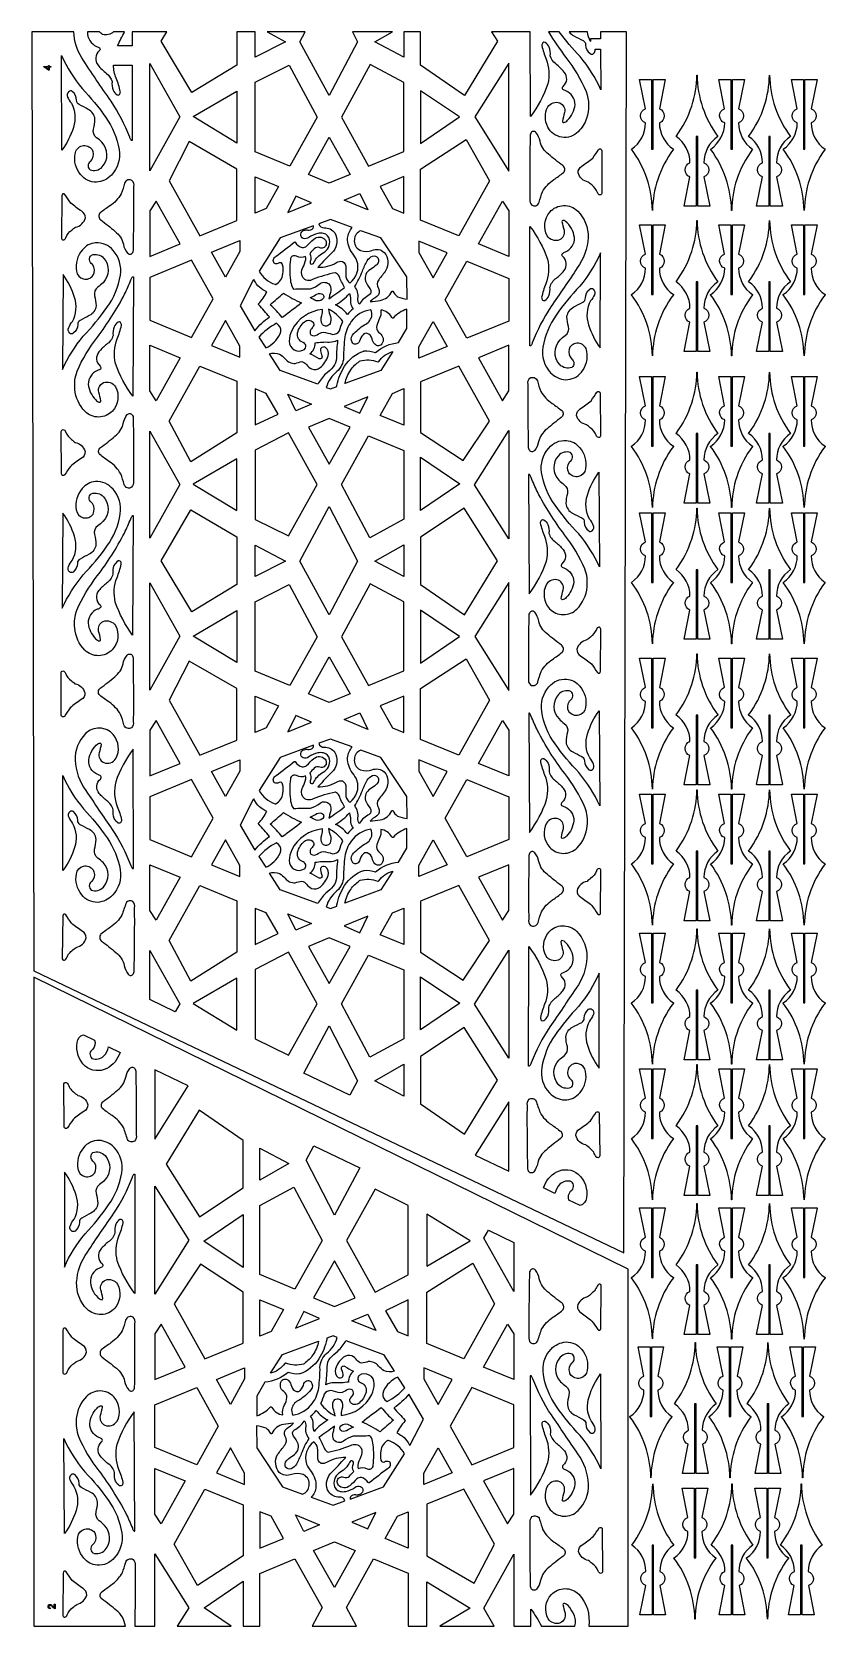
# Model space of a CAD drawing. Header units: millimetres. Extents: x -3878 to -2883, y 1430 to 3427.
import ezdxf

# ---------------------------------------------------------------- set-up
doc = ezdxf.new("R2010")
doc.units = ezdxf.units.MM
doc.layers.add('Default', color=70, linetype='Continuous')

msp = doc.modelspace()

# ---------------------------------------------------------------- linework, layer by layer
at = {"layer": 'Default'}
for points in [[(-3824.9, 3427.1), (-3877.6, 3427.1), (-3875, 2251.1), (-3135.2, 1897.5), (-3131.8, 3427.1), (-3164.6, 3427.1), (-3164.5, 3418.5), (-3177, 3418.5), (-3177, 3415.2, -0.082962), (-3180.9, 3427.1), (-3203.7, 3427.1, 0.114873), (-3197.9, 3422.1, -0.006267), (-3186.5, 3416.1, -0.333186), (-3183.3, 3410.8, 0.216277), (-3177.7, 3399.8, 0.361529), (-3173.3, 3400, 0.296674), (-3171.4, 3405.5), (-3164.5, 3405.5), (-3164.1, 3354.7, 0.068438), (-3190.2, 3396.2, -0.033585), (-3216.3, 3427.1), (-3229.8, 3427.1, 0.025439), (-3207.9, 3395, -0.062275), (-3182.5, 3352.3, -0.167594), (-3182.1, 3318.6, -0.105267), (-3192.4, 3302, -0.510988), (-3230.7, 3307.9, -0.238502), (-3230.8, 3333, -0.341045), (-3215.5, 3338.1, -0.350829), (-3209.7, 3326, 0.027776), (-3212.2, 3315.2, 0.583583), (-3210.6, 3313.6, 0.222763), (-3205.8, 3316.4, 0.166916), (-3196.5, 3335.9, 0.30209), (-3208.1, 3353.2, -0.077861), (-3211.8, 3355, -0.433271), (-3211.4, 3358.7, 0.410266), (-3210, 3376.7, 0.064395), (-3220.8, 3386.9, -0.154489), (-3227.6, 3397.1, 0.124595), (-3229, 3408, 0.126453), (-3234, 3413.7, 0.346809), (-3236.9, 3413.3, 0.189517), (-3238.1, 3409.8, 0.051417), (-3232.7, 3392.9, -0.152063), (-3230.6, 3362.1, -0.07905), (-3252.3, 3320.9), (-3252.9, 3427.1), (-3301.3, 3427.1), (-3293.9, 3415.4), (-3335.3, 3347.5), (-3390.4, 3385.5), (-3390.4, 3427.1), (-3411.2, 3427.1), (-3411.2, 3395.4), (-3447.4, 3414.6), (-3425.5, 3427.1), (-3475.7, 3427.1), (-3469.2, 3414.5), (-3504.7, 3347.4), (-3541.6, 3414.8), (-3535, 3427.1), (-3582.6, 3427.1), (-3559.4, 3414.6), (-3597.4, 3395.6), (-3597.4, 3427.1), (-3620.5, 3427.1), (-3620.5, 3385.4), (-3676.9, 3351.2), (-3715.4, 3415.4), (-3708.5, 3427.1), (-3751.9, 3427.1), (-3751.9, 3409.5), (-3770.1, 3409.5, -0.033313), (-3761.2, 3427.1), (-3775, 3427.1, -0.278399), (-3788.9, 3424, -0.097096), (-3792.7, 3427.1), (-3807.7, 3427.1, 0.320921), (-3796.4, 3408.9, -0.077739), (-3792.6, 3407, -0.433717), (-3793.1, 3403.4, 0.410921), (-3794.6, 3385.4, 0.064453), (-3783.8, 3375.1, -0.154405), (-3777, 3364.9, 0.124348), (-3775.7, 3354, 0.126385), (-3770.6, 3348.2, 0.346332), (-3767.8, 3348.6, 0.172307), (-3766.6, 3352.1, 0.051326), (-3771.9, 3369, -0.081302), (-3775.3, 3385.5), (-3751.9, 3385.5), (-3751.8, 3291.2, -0.424748), (-3753.2, 3291.8, -0.086443), (-3754.9, 3295.2, 0.053849), (-3778.2, 3340.2, -0.008297), (-3815, 3394.5, -0.124955)], [(-3831.4, 3352.3, 0.357202), (-3832.7, 3345.4, 0.082144), (-3828, 3337.7, -0.20864), (-3825.5, 3307.5, -0.086484), (-3840, 3278.8), (-3840.3, 3397.7, 0.068295), (-3814.4, 3356, -0.038709), (-3784.8, 3319.8, -0.11336), (-3768.2, 3279.7, -0.233622), (-3777.9, 3247.6, -0.183691), (-3796.6, 3238.9, -0.239584), (-3816.4, 3248.4, -0.230445), (-3823.2, 3274.4, -0.690603), (-3802.1, 3279.6, -0.088334), (-3801.2, 3277.1, -0.299533), (-3804.4, 3264.8, 0.475634), (-3804.6, 3254.3, 0.308512), (-3789.3, 3258, 0.394499), (-3789.7, 3288.8, 0.039778), (-3796.3, 3294.3, -0.299111), (-3800.4, 3305.4, 0.063872), (-3798.4, 3317.7, 0.25494), (-3806.8, 3330, -0.006297), (-3818.2, 3336.1, -0.332396), (-3821.4, 3341.4, 0.216468), (-3826.9, 3352.5, 0.361667)], [(-3092.9, 3242.1, 0.075188), (-3099.4, 3203.4, -0.984999), (-3099.5, 3203.4, 0.158189), (-3125.7, 3280, -0.427199), (-3125.7, 3280.2, 0.246783), (-3108.1, 3313.2, -0.711573), (-3108.3, 3330.8), (-3115.5, 3367.3, -0.472994), (-3115.5, 3367.5, 0.00008), (-3100.6, 3367.5, -0.414262), (-3100.5, 3367.4), (-3100.5, 3280.2), (-3098.4, 3280.2), (-3098.4, 3367.4, -0.414216), (-3098.4, 3367.5), (-3083.5, 3367.5, -0.472994), (-3083.4, 3367.3), (-3090.7, 3330.8, -0.701731), (-3090.8, 3313.2, 0.248166), (-3073.2, 3280.2, -0.427814), (-3073.2, 3280, 0.082025)], [(-3050.2, 3334.2, 0.075188), (-3043.8, 3372.9, -0.984999), (-3043.6, 3372.9, 0.158189), (-3017.4, 3296.2, -0.427199), (-3017.4, 3296.1, 0.246783), (-3035, 3263.1, -0.711573), (-3034.9, 3245.4), (-3027.6, 3208.9, -0.472994), (-3027.7, 3208.8, 0.00008), (-3042.6, 3208.8, -0.414262), (-3042.7, 3208.9), (-3042.7, 3296.1), (-3044.7, 3296.1), (-3044.7, 3208.9, -0.414216), (-3044.8, 3208.8), (-3059.7, 3208.8, -0.472994), (-3059.8, 3208.9), (-3052.5, 3245.5, -0.701731), (-3052.4, 3263, 0.248166), (-3069.9, 3296.1, -0.427814), (-3069.9, 3296.2, 0.082025)], [(-2993.7, 3242.1, 0.075188), (-3000.1, 3203.4, -0.984999), (-3000.3, 3203.4, 0.158189), (-3026.5, 3280, -0.427199), (-3026.4, 3280.2, 0.246783), (-3008.9, 3313.2, -0.711573), (-3009, 3330.8), (-3016.3, 3367.3, -0.472994), (-3016.2, 3367.5, 0.00008), (-3001.3, 3367.5, -0.414262), (-3001.2, 3367.4), (-3001.2, 3280.2), (-2999.2, 3280.2), (-2999.2, 3367.4, -0.414216), (-2999.1, 3367.5), (-2984.2, 3367.5, -0.472994), (-2984.1, 3367.3), (-2991.4, 3330.8, -0.701731), (-2991.5, 3313.2, 0.248166), (-2974, 3280.2, -0.427814), (-2974, 3280, 0.082025)], [(-2959.2, 3334.2, 0.075188), (-2952.8, 3372.9, -0.984999), (-2952.6, 3372.9, 0.158189), (-2926.4, 3296.2, -0.427199), (-2926.4, 3296.1, 0.246783), (-2944, 3263.1, -0.711573), (-2943.9, 3245.4), (-2936.6, 3208.9, -0.472994), (-2936.7, 3208.8, 0.00008), (-2951.6, 3208.8, -0.414262), (-2951.7, 3208.9), (-2951.7, 3296.1), (-2953.7, 3296.1), (-2953.7, 3208.9, -0.414216), (-2953.8, 3208.8), (-2968.7, 3208.8, -0.472994), (-2968.8, 3208.9), (-2961.5, 3245.5, -0.701731), (-2961.4, 3263, 0.248166), (-2978.9, 3296.1, -0.427814), (-2978.9, 3296.2, 0.082025)], [(-2902.7, 3242.1, 0.075188), (-2909.1, 3203.4, -0.984999), (-2909.3, 3203.4, 0.158189), (-2935.5, 3280, -0.427199), (-2935.4, 3280.2, 0.246783), (-2917.9, 3313.2, -0.711573), (-2918, 3330.8), (-2925.3, 3367.3, -0.472994), (-2925.2, 3367.5, 0.00008), (-2910.3, 3367.5, -0.414262), (-2910.2, 3367.4), (-2910.2, 3280.2), (-2908.2, 3280.2), (-2908.2, 3367.4, -0.414216), (-2908.1, 3367.5), (-2893.2, 3367.5, -0.472994), (-2893.1, 3367.3), (-2900.4, 3330.8, -0.701731), (-2900.5, 3313.2, 0.248166), (-2883, 3280.2, -0.427814), (-2883, 3280, 0.082025)], [(-3245.7, 3209.3, 0.24666), (-3241.5, 3213.6, -0.027343), (-3237.3, 3226.9, -0.115738), (-3223.1, 3242, 0.015094), (-3211.1, 3250.9, 0.448773), (-3211.8, 3259.7, -0.020778), (-3230, 3274, -0.175205), (-3240.4, 3290, 0.124943), (-3245.5, 3301, 0.5741), (-3252.1, 3300, 0.122783), (-3252.8, 3297.4, 0.006777), (-3253.1, 3217.7, 0.263913), (-3250.8, 3210, 0.217884)], [(-3165, 3222.8, -0.313125), (-3168.3, 3225.7, 0.139791), (-3175.6, 3235.3, 0.018926), (-3180.1, 3238.9, -0.281138), (-3192.7, 3250.5, -0.274793), (-3188.1, 3258.8, 0.0257), (-3174.3, 3269, 0.012781), (-3167, 3279.7, -0.748896), (-3163.1, 3278.2), (-3162.8, 3225.4, -0.399837)], [(-3757.1, 3241.7, 0.247199), (-3761.3, 3237.4, -0.027378), (-3765.6, 3224.2, -0.115997), (-3779.8, 3209.1, 0.015127), (-3791.9, 3200.4, 0.448303), (-3791.2, 3191.5, -0.020732), (-3773.1, 3177.1, -0.174932), (-3762.8, 3161, 0.123758), (-3757.7, 3150, 0.573218), (-3751.1, 3150.9, 0.123077), (-3750.3, 3153.5, 0.006777), (-3749.7, 3233.2, 0.269714), (-3752, 3240.9, 0.218938)], [(-3838.2, 3166.4, 0.308711), (-3834.9, 3169.3, -0.139977), (-3827.5, 3178.8, -0.018953), (-3823, 3182.4, 0.290974), (-3810.4, 3194.2, 0.262398), (-3815, 3202.3, -0.025663), (-3828.7, 3212.6, -0.012763), (-3836, 3223.3, 0.753382), (-3839.9, 3221.8), (-3840.4, 3169, 0.401017)], [(-3229.3, 3096.5, 0.124348), (-3228, 3107.4, -0.171984), (-3219.8, 3118.7, 0.053003), (-3210.4, 3127.9, 0.410921), (-3211.9, 3145.9, -0.433717), (-3212.4, 3149.5, -0.077739), (-3208.6, 3151.4, 0.322399), (-3197.3, 3169.6, 0.197218), (-3208.8, 3190, 0.160321), (-3211.9, 3191, 0.249131), (-3212.9, 3189.4, 0.027786), (-3210.3, 3178.6, -0.350097), (-3216.1, 3166.5, -0.341491), (-3231.4, 3171.5, -0.306802), (-3228.1, 3201.4, -0.432338), (-3193.2, 3202.7, -0.206013), (-3180.1, 3169.5, -0.144673), (-3193.7, 3131.4, -0.003386), (-3226.8, 3082.7, 0.053849), (-3250.1, 3037.6, -0.086443), (-3251.8, 3034.3, -0.424748), (-3253.2, 3033.7), (-3253, 3183.4, -0.079206), (-3231.2, 3142.3, -0.152055), (-3233.1, 3111.5, 0.051326), (-3238.4, 3094.6, 0.172307), (-3237.2, 3091.1, 0.346332), (-3234.4, 3090.7, 0.126385)], [(-3592.7, 3127.4, 0.191192), (-3572.5, 3110.9, 0.005248), (-3571.7, 3110.6, 0.227781), (-3562.8, 3123.8, 0.101613), (-3563.1, 3135.3, 0.518279), (-3567.6, 3137.6, -0.289941), (-3573.7, 3137.2, -0.471569), (-3571.4, 3146, 0.003928), (-3548.5, 3163.7, -0.388198), (-3547.3, 3163.6, 0.184808), (-3538.6, 3157, 0.215902), (-3533, 3158.8, -0.027099), (-3524, 3167.4, -0.434971), (-3509.9, 3166.7, -0.432111), (-3511, 3157.2, -0.239954), (-3516.4, 3156.7, 0.305245), (-3523.6, 3155.5, -0.004872), (-3529.1, 3149.5, -0.247573), (-3528.7, 3139.6, 0.257412), (-3528, 3136.4, 0.440874), (-3523.9, 3138.2, -0.161643), (-3512.4, 3150.2, 0.313158), (-3504.3, 3166.7, 0.315774), (-3511.8, 3174.5, 0.132981), (-3518.9, 3174.4, 0.098884), (-3530.4, 3169.5, -0.214489), (-3537.5, 3168.2, -0.680386), (-3536.1, 3178.5, -0.12562), (-3531.6, 3178.9, 0.329253), (-3524.9, 3181.4, 0.195203), (-3524.5, 3184.1), (-3566.3, 3168.9)], [(-3503.1, 3191.9), (-3517.9, 3186.5, 0.374449), (-3511, 3181.7, -0.256515), (-3497.6, 3175.2, -0.308165), (-3499.5, 3152.5, 0.007627), (-3519, 3132.1, 0.130802), (-3495.5, 3138, -0.19928), (-3488.2, 3139.5, -0.307239), (-3483.9, 3131.3, 0.042642), (-3483.7, 3120.1, 0.180927), (-3478.8, 3112.5, 0.319504), (-3469.9, 3140.3, 0.054033), (-3475.6, 3149.7, -0.166081), (-3481.7, 3168.5, -0.169094), (-3475.8, 3182)], [(-3407, 3092.4), (-3407.4, 3120.1), (-3439.9, 3168.9), (-3464.9, 3178, 0.320336), (-3473.1, 3166.9, 0.331969), (-3466.3, 3153.8, 0.014567), (-3465.4, 3153.3, 0.163555), (-3451.1, 3153.3, -0.301709), (-3435.7, 3150.8, -0.313436), (-3433.6, 3128.5, -0.020953), (-3442.7, 3116.5, 0.307944), (-3443.1, 3105.7, -0.400323), (-3445.1, 3095.6, 0.039296), (-3453.5, 3089.2, 0.02405), (-3440.8, 3090.8, 0.259406), (-3426.4, 3102, -0.587979), (-3424.9, 3102.1, 0.111986), (-3419.2, 3095.3, 0.056208)], [(-3092.9, 3060, 0.075188), (-3099.4, 3021.2, -0.984999), (-3099.5, 3021.2, 0.158189), (-3125.7, 3097.9, -0.427199), (-3125.7, 3098, 0.246783), (-3108.1, 3131.1, -0.711573), (-3108.3, 3148.7), (-3115.5, 3185.2, -0.472994), (-3115.5, 3185.3, 0.00008), (-3100.6, 3185.3, -0.414262), (-3100.5, 3185.3), (-3100.5, 3098.1), (-3098.4, 3098.1), (-3098.4, 3185.3, -0.414216), (-3098.4, 3185.3), (-3083.5, 3185.3, -0.472994), (-3083.4, 3185.2), (-3090.7, 3148.6, -0.701731), (-3090.8, 3131.1, 0.248166), (-3073.2, 3098, -0.427814), (-3073.2, 3097.9, 0.082025)], [(-3050.2, 3152.1, 0.075188), (-3043.8, 3190.8, -0.984999), (-3043.6, 3190.8, 0.158189), (-3017.4, 3114.1, -0.427199), (-3017.4, 3114, 0.246783), (-3035, 3081, -0.711573), (-3034.9, 3063.3), (-3027.6, 3026.8, -0.472994), (-3027.7, 3026.7, 0.00008), (-3042.6, 3026.7, -0.414262), (-3042.7, 3026.8), (-3042.7, 3114), (-3044.7, 3114), (-3044.7, 3026.8, -0.414216), (-3044.8, 3026.7), (-3059.7, 3026.7, -0.472994), (-3059.8, 3026.8), (-3052.5, 3063.4, -0.701731), (-3052.4, 3080.9, 0.248166), (-3069.9, 3114, -0.427814), (-3069.9, 3114.1, 0.082025)], [(-2993.7, 3060, 0.075188), (-3000.1, 3021.2, -0.984999), (-3000.3, 3021.2, 0.158189), (-3026.5, 3097.9, -0.427199), (-3026.4, 3098, 0.246783), (-3008.9, 3131.1, -0.711573), (-3009, 3148.7), (-3016.3, 3185.2, -0.472994), (-3016.2, 3185.3, 0.00008), (-3001.3, 3185.3, -0.414262), (-3001.2, 3185.3), (-3001.2, 3098.1), (-2999.2, 3098.1), (-2999.2, 3185.3, -0.414216), (-2999.1, 3185.3), (-2984.2, 3185.3, -0.472994), (-2984.1, 3185.2), (-2991.4, 3148.6, -0.701731), (-2991.5, 3131.1, 0.248166), (-2974, 3098, -0.427814), (-2974, 3097.9, 0.082025)], [(-2959.2, 3152.1, 0.075188), (-2952.8, 3190.8, -0.984999), (-2952.6, 3190.8, 0.158189), (-2926.4, 3114.1, -0.427199), (-2926.4, 3114, 0.246783), (-2944, 3081, -0.711573), (-2943.9, 3063.3), (-2936.6, 3026.8, -0.472994), (-2936.7, 3026.7, 0.00008), (-2951.6, 3026.7, -0.414262), (-2951.7, 3026.8), (-2951.7, 3114), (-2953.7, 3114), (-2953.7, 3026.8, -0.414216), (-2953.8, 3026.7), (-2968.7, 3026.7, -0.472994), (-2968.8, 3026.8), (-2961.5, 3063.4, -0.701731), (-2961.4, 3080.9, 0.248166), (-2978.9, 3114, -0.427814), (-2978.9, 3114.1, 0.082025)], [(-2902.7, 3060, 0.075188), (-2909.1, 3021.2, -0.984999), (-2909.3, 3021.2, 0.158189), (-2935.5, 3097.9, -0.427199), (-2935.4, 3098, 0.246783), (-2917.9, 3131.1, -0.711573), (-2918, 3148.7), (-2925.3, 3185.2, -0.472994), (-2925.2, 3185.3, 0.00008), (-2910.3, 3185.3, -0.414262), (-2910.2, 3185.3), (-2910.2, 3098.1), (-2908.2, 3098.1), (-2908.2, 3185.3, -0.414216), (-2908.1, 3185.3), (-2893.2, 3185.3, -0.472994), (-2893.1, 3185.2), (-2900.4, 3148.6, -0.701731), (-2900.5, 3131.1, 0.248166), (-2883, 3098, -0.427814), (-2883, 3097.9, 0.082025)], [(-3830.1, 3049.7, -0.353881), (-3831.4, 3056.6, -0.082113), (-3826.7, 3064.2, 0.208904), (-3824.1, 3094.4, 0.086345), (-3838.5, 3123.2), (-3839.2, 3004.3, -0.068438), (-3813.1, 3045.8, 0.038835), (-3783.4, 3081.9, 0.121623), (-3766.6, 3122.5, 0.22635), (-3775.6, 3153.3, 0.242341), (-3797.6, 3162.8, 0.208918), (-3814.2, 3154, 0.224816), (-3821.6, 3127.5, 0.688915), (-3800.6, 3122.2, 0.265065), (-3801.3, 3135.3, 0.015041), (-3801.7, 3135.9, -0.529776), (-3802.9, 3147.5, -0.308634), (-3787.6, 3143.7, -0.394552), (-3788.2, 3112.9, -0.040002), (-3794.8, 3107.4, 0.299751), (-3798.9, 3096.4, -0.063831), (-3797, 3084, -0.255589), (-3805.5, 3071.8, 0.006267), (-3816.9, 3065.7, 0.333186), (-3820, 3060.5, -0.216277), (-3825.6, 3049.5, -0.361529)], [(-3549.4, 3105, -0.002135), (-3528.3, 3105.4, 0.11238), (-3516.2, 3111.8, -0.396764), (-3504.2, 3110.1, -0.112924), (-3503.2, 3107.9, -0.144638), (-3503.9, 3098.2, 0.024127), (-3505.1, 3092.8, 0.008608), (-3485.4, 3107, -0.040978), (-3492.3, 3121, 0.119194), (-3496.8, 3125.4, 0.043721), (-3524.9, 3117.2, -0.406382), (-3537.9, 3119.6, -0.254662), (-3537.7, 3131.8, 0.074005), (-3534.1, 3141.9, 0.078937), (-3534.4, 3145.7, -0.239674), (-3545.7, 3146.2, 0.346212), (-3552.6, 3144.7, 0.166462), (-3553.3, 3142, 0.060766), (-3553.4, 3116.1, 0.090993), (-3551.1, 3107.6), (-3551.1, 3107.6, 0.070578)], [(-3472.8, 3108.1, 0.054461), (-3463.2, 3127.4, -0.017492), (-3457.2, 3140.3, -0.170857), (-3450.4, 3146.2, -0.30963), (-3443.6, 3144.1, -0.325592), (-3444.7, 3136.1, -0.038721), (-3445.8, 3134.9, -0.044167), (-3453.1, 3129.5, 0.353711), (-3459.3, 3114.9, 0.066387), (-3453.4, 3105.2, -0.411746), (-3454.6, 3097.5, 0.121544), (-3466.7, 3086.6), (-3466.7, 3086.6), (-3467.1, 3086.1, -0.143735), (-3468.9, 3093.2, 0.23007)], [(-3173.6, 3104.8, -0.357202), (-3172.3, 3097.8, -0.082144), (-3177, 3090.2, 0.20864), (-3179.5, 3060, 0.086484), (-3165, 3031.3), (-3164.7, 3150.2, -0.068295), (-3190.6, 3108.5, 0.038709), (-3220.2, 3072.3, 0.11336), (-3236.8, 3032.2, 0.233622), (-3227.1, 3000.1, 0.183691), (-3208.4, 2991.4, 0.239584), (-3188.6, 3000.9, 0.230445), (-3181.8, 3026.9, 0.690603), (-3202.9, 3032, 0.088334), (-3203.8, 3029.6, 0.299533), (-3200.6, 3017.3, -0.475634), (-3200.4, 3006.7, -0.308512), (-3215.7, 3010.4, -0.394499), (-3215.3, 3041.2, -0.039778), (-3208.7, 3046.8, 0.299111), (-3204.6, 3057.9, -0.063872), (-3206.6, 3070.2, -0.25494), (-3198.2, 3082.5, 0.006297), (-3186.8, 3088.6, 0.332396), (-3183.6, 3093.9, -0.216468), (-3178.1, 3104.9, -0.361667)], [(-3774.4, 3057.6, 0.124595), (-3775.7, 3046.7, -0.172423), (-3784, 3035.5, 0.054769), (-3793.4, 3026.3, 0.410266), (-3792, 3008.4, -0.433271), (-3791.5, 3004.7, -0.077861), (-3795.3, 3002.9, 0.30209), (-3806.9, 2985.6, 0.166916), (-3797.5, 2966.1, 0.240467), (-3792.2, 2963.2, 0.249398), (-3791.1, 2964.8, 0.027776), (-3793.7, 2975.6, -0.350829), (-3787.9, 2987.7, -0.341045), (-3772.6, 2982.6, -0.314169), (-3776.6, 2952, -0.418503), (-3810.9, 2951.6, -0.174326), (-3823.6, 2979.3, -0.109576), (-3820.9, 3001.9, -0.062275), (-3795.4, 3044.6, 0.041735), (-3761.3, 3098.4, 0.014891), (-3753.4, 3116.3, -0.086617), (-3751.7, 3119.7, -0.424926), (-3750.2, 3120.2), (-3751, 2970.6, -0.07905), (-3772.7, 3011.7, -0.152063), (-3770.6, 3042.5, 0.051417), (-3765.3, 3059.5, 0.189517), (-3766.5, 3063, 0.346809), (-3769.3, 3063.4, 0.126453)], [(-3599.3, 3117), (-3599.9, 3116.2), (-3616.4, 3084), (-3598, 3052.8, -0.07883), (-3579.4, 3070, 0.009925), (-3593.1, 3085.2, -0.426734), (-3593.2, 3086.5, 0.065646), (-3583, 3101.4, -0.17501), (-3598.7, 3115.8), (-3598.7, 3115.8, -0.010745)], [(-3539.5, 3087.6, -0.015325), (-3563.6, 3069.4, 0.04614), (-3578.8, 3085.3, 0.005713), (-3562.1, 3099.9, 0.038778)], [(-3528.6, 3094.2, 0.082143), (-3521.9, 3097.6, -0.235479), (-3514.2, 3099, -0.640175), (-3513.6, 3091.8, -0.234123), (-3521, 3090.3, -0.021157)], [(-3482, 3073.1, 0.129064), (-3496.7, 3085.1, 0.074171), (-3479.3, 3099.4, -0.070702), (-3478, 3087.8, 0.113861), (-3474.8, 3080.2, 0.063971), (-3481.9, 3073.2), (-3481.9, 3073.2)], [(-3487.5, 3064.4, 0.119776), (-3505.6, 3079.8, 0.045698), (-3503.3, 3070.6, -0.192011), (-3503.7, 3061.6, -0.524316), (-3513, 3060.4, -0.261481), (-3514.1, 3071.7, 0.130982), (-3513.3, 3079.3, 0.254858), (-3551.7, 3053.2, 0.110118), (-3554.8, 3039.7, 0.610354), (-3535.9, 3029.4, 0.572121), (-3537.3, 3038, -0.391735), (-3544.4, 3050.3, -0.157271), (-3535.7, 3063.8, -0.427734), (-3525.1, 3063.3, -0.320865), (-3524.7, 3058.3, -0.060779), (-3527.8, 3054.2, 0.322721), (-3527.7, 3047.8), (-3527.7, 3047.8, 0.355403), (-3519.9, 3047.8, -0.113621), (-3512.3, 3050.9, -0.056422), (-3500.8, 3048.2, 0.27598), (-3491.9, 3052.6, -0.051473)], [(-3417.7, 3037.8), (-3407.5, 3055.4), (-3407.4, 3079.8, 0.125472), (-3424.5, 3068.6, -0.534392), (-3426.2, 3069.4, 0.235946), (-3440, 3078.7, -0.161189), (-3442.4, 3066.3, 0.093652), (-3445.3, 3057, 0.24212), (-3441.3, 3049.5, -0.407968), (-3438.6, 3036.2, -0.48972), (-3447.4, 3035.8, -0.137177), (-3450.8, 3042.5, 0.259964), (-3457.1, 3049.3, 0.294367), (-3462.2, 3047.8, 0.115694), (-3466.6, 3039.5, -0.260914), (-3471.5, 3035.7, -0.193615), (-3475.1, 3037, -0.35846), (-3475.4, 3047.3, -0.078424), (-3460.4, 3060.3, 0.227439), (-3451.5, 3070.2, 0.180437), (-3452.5, 3078.8, 0.218334), (-3477.1, 3064.1, 0.128012), (-3485.1, 3044.9, 0.039134), (-3486.7, 3018.9, -0.192198), (-3495, 3001.7, 0.160372), (-3508.4, 2981.8), (-3503.1, 2979.9), (-3495.3, 2982.7, -0.083565), (-3495.2, 2984.1, -0.090015), (-3485.4, 3008.4, -0.164998), (-3461.4, 3027.3, -0.062986), (-3461.1, 3027.4, -0.112581), (-3446.7, 3025.4, -0.157496)], [(-3593, 3044.8), (-3584.4, 3031.2, 0.190755), (-3566.3, 3048.9, 0.360966), (-3568.2, 3059.6), (-3570.8, 3062, 0.094875)], [(-3522.4, 3037.5, -0.055124), (-3504.6, 3038.5, 0.108731), (-3494.2, 3040.8, 0.025779), (-3495.7, 3018.3, -0.178289), (-3499.6, 3007.5), (-3499.6, 3007.5, -0.035364), (-3509, 2998.8, 0.078847), (-3519.1, 2985.7), (-3566.3, 3002.8), (-3579.8, 3024, -0.17089), (-3567, 3023.4, -0.07806), (-3560.1, 3017.5, 0.234516), (-3547.3, 3011.8, -0.056939), (-3538.9, 3014, -0.1886), (-3533.1, 3010.3, 0.121245), (-3526.8, 3004.9, 0.281187), (-3516.1, 3006.6, 0.151531), (-3506.2, 3021.2, 0.331289), (-3509.3, 3031.8, 0.401515), (-3515.2, 3030.5, 0.107941), (-3515.6, 3029.4, 0.119899), (-3514.2, 3022.5, -0.230232), (-3514.1, 3018.5, -0.337465), (-3517.5, 3017.6, 0.046703), (-3528.9, 3023.8, 0.244621)], [(-3442.7, 3014.3, -0.172507), (-3424.8, 3026.6), (-3439.9, 3002.8), (-3485, 2986.5, -0.094164), (-3477.8, 3003.7), (-3477.8, 3003.7, -0.087436), (-3467.1, 3014.2), (-3467.1, 3014.2, -0.071711), (-3466.1, 3014.9, -0.166182), (-3443.8, 3013.8, 0.382931)], [(-3050.2, 2962, 0.075188), (-3043.8, 3000.7, -0.984999), (-3043.6, 3000.7, 0.158189), (-3017.4, 2924.1, -0.427199), (-3017.4, 2923.9, 0.246783), (-3035, 2890.9, -0.711573), (-3034.9, 2873.3), (-3027.6, 2836.7, -0.472994), (-3027.7, 2836.6, 0.00008), (-3042.6, 2836.6, -0.414262), (-3042.7, 2836.7), (-3042.7, 2923.9), (-3044.7, 2923.9), (-3044.7, 2836.7, -0.414216), (-3044.8, 2836.6), (-3059.7, 2836.6, -0.472994), (-3059.8, 2836.7), (-3052.5, 2873.3, -0.701731), (-3052.4, 2890.9, 0.248166), (-3069.9, 2923.9, -0.427814), (-3069.9, 2924.1, 0.082025)], [(-2959.2, 2962, 0.075188), (-2952.8, 3000.7, -0.984999), (-2952.6, 3000.7, 0.158189), (-2926.4, 2924.1, -0.427199), (-2926.4, 2923.9, 0.246783), (-2944, 2890.9, -0.711573), (-2943.9, 2873.3), (-2936.6, 2836.7, -0.472994), (-2936.7, 2836.6, 0.00008), (-2951.6, 2836.6, -0.414262), (-2951.7, 2836.7), (-2951.7, 2923.9), (-2953.7, 2923.9), (-2953.7, 2836.7, -0.414216), (-2953.8, 2836.6), (-2968.7, 2836.6, -0.472994), (-2968.8, 2836.7), (-2961.5, 2873.3, -0.701731), (-2961.4, 2890.9, 0.248166), (-2978.9, 2923.9, -0.427814), (-2978.9, 2924.1, 0.082025)], [(-3247.9, 2994.1, -0.247199), (-3243.7, 2989.9, 0.027378), (-3239.4, 2976.6, 0.115997), (-3225.2, 2961.6, -0.015127), (-3213.1, 2952.8, -0.448303), (-3213.8, 2944, 0.020732), (-3231.9, 2929.6, 0.174932), (-3242.2, 2913.5, -0.123758), (-3247.3, 2902.5, -0.573218), (-3253.9, 2903.4, -0.123077), (-3254.7, 2906, -0.006777), (-3255.3, 2985.7, -0.269714), (-3253, 2993.4, -0.218938)], [(-3166.8, 2918.9, -0.308711), (-3170.1, 2921.8, 0.139977), (-3177.5, 2931.3, 0.018953), (-3182, 2934.9, -0.290974), (-3194.6, 2946.7, -0.262398), (-3190, 2954.8, 0.025663), (-3176.3, 2965.1, 0.012763), (-3169, 2975.8, -0.753382), (-3165.1, 2974.3), (-3164.6, 2921.5, -0.401017)], [(-3092.9, 2869.9, 0.075188), (-3099.4, 2831.2, -0.984999), (-3099.5, 2831.2, 0.158189), (-3125.7, 2907.9, -0.427199), (-3125.7, 2908, 0.246783), (-3108.1, 2941, -0.711573), (-3108.3, 2958.6), (-3115.5, 2995.2, -0.472994), (-3115.5, 2995.3, 0.00008), (-3100.6, 2995.3, -0.414262), (-3100.5, 2995.2), (-3100.5, 2908), (-3098.4, 2908), (-3098.4, 2995.2, -0.414216), (-3098.4, 2995.3), (-3083.5, 2995.3, -0.472994), (-3083.4, 2995.2), (-3090.7, 2958.6, -0.701731), (-3090.8, 2941.1, 0.248166), (-3073.2, 2908, -0.427814), (-3073.2, 2907.9, 0.082025)], [(-2993.7, 2869.9, 0.075188), (-3000.1, 2831.2, -0.984999), (-3000.3, 2831.2, 0.158189), (-3026.5, 2907.9, -0.427199), (-3026.4, 2908, 0.246783), (-3008.9, 2941, -0.711573), (-3009, 2958.6), (-3016.3, 2995.2, -0.472994), (-3016.2, 2995.3, 0.00008), (-3001.3, 2995.3, -0.414262), (-3001.2, 2995.2), (-3001.2, 2908), (-2999.2, 2908), (-2999.2, 2995.2, -0.414216), (-2999.1, 2995.3), (-2984.2, 2995.3, -0.472994), (-2984.1, 2995.2), (-2991.4, 2958.6, -0.701731), (-2991.5, 2941.1, 0.248166), (-2974, 2908, -0.427814), (-2974, 2907.9, 0.082025)], [(-2902.7, 2869.9, 0.075188), (-2909.1, 2831.2, -0.984999), (-2909.3, 2831.2, 0.158189), (-2935.5, 2907.9, -0.427199), (-2935.4, 2908, 0.246783), (-2917.9, 2941, -0.711573), (-2918, 2958.6), (-2925.3, 2995.2, -0.472994), (-2925.2, 2995.3, 0.00008), (-2910.3, 2995.3, -0.414262), (-2910.2, 2995.2), (-2910.2, 2908), (-2908.2, 2908), (-2908.2, 2995.2, -0.414216), (-2908.1, 2995.3), (-2893.2, 2995.3, -0.472994), (-2893.1, 2995.2), (-2900.4, 2958.6, -0.701731), (-2900.5, 2941.1, 0.248166), (-2883, 2908, -0.427814), (-2883, 2907.9, 0.082025)], [(-3757.7, 2855.9, -0.24666), (-3761.9, 2860.2, 0.027343), (-3766.1, 2873.5, 0.115738), (-3780.2, 2888.6, -0.015094), (-3792.3, 2897.5, -0.448773), (-3791.5, 2906.3, 0.020778), (-3773.4, 2920.6, 0.175205), (-3763, 2936.6, -0.124943), (-3757.9, 2947.6, -0.5741), (-3751.3, 2946.6, -0.122783), (-3750.5, 2944, -0.006777), (-3750.2, 2864.3, -0.263913), (-3752.5, 2856.6, -0.217884)], [(-3838.4, 2929, -0.312864), (-3835.2, 2926.1, 0.139682), (-3827.8, 2916.5, 0.018911), (-3823.3, 2912.9, -0.280916), (-3810.8, 2901.3, -0.274982), (-3815.4, 2893, 0.025719), (-3829.2, 2882.8, 0.01279), (-3836.5, 2872.1, -0.748308), (-3840.4, 2873.6), (-3840.7, 2926.5, -0.399768)], [(-3174.9, 2802.2, 0.353881), (-3173.6, 2809.1, 0.082113), (-3178.3, 2816.7, -0.208904), (-3180.9, 2846.9, -0.086345), (-3166.5, 2875.7), (-3165.8, 2756.8, 0.068438), (-3191.9, 2798.3, -0.038835), (-3221.6, 2834.3, -0.121623), (-3238.4, 2875, -0.22635), (-3229.4, 2905.8, -0.242341), (-3207.4, 2915.3, -0.208918), (-3190.8, 2906.4, -0.224816), (-3183.4, 2879.9, -0.688915), (-3204.4, 2874.7, -0.265065), (-3203.7, 2887.7, -0.015041), (-3203.3, 2888.4, 0.529776), (-3202.1, 2900, 0.308634), (-3217.4, 2896.2, 0.394552), (-3216.8, 2865.4, 0.040002), (-3210.2, 2859.9, -0.299751), (-3206.1, 2848.9, 0.063831), (-3208, 2836.5, 0.255589), (-3199.5, 2824.2, -0.006267), (-3188.1, 2818.2, -0.333186), (-3185, 2812.9, 0.216277), (-3179.4, 2801.9, 0.361529)], [(-3830.3, 2750.6, -0.353881), (-3831.6, 2757.5, -0.082113), (-3826.9, 2765.1, 0.208904), (-3824.2, 2795.3, 0.086345), (-3838.6, 2824.1), (-3839.4, 2705.3, -0.068438), (-3813.3, 2746.8, 0.038835), (-3783.5, 2782.8, 0.121623), (-3766.8, 2823.4, 0.22635), (-3775.8, 2854.2, 0.242341), (-3797.8, 2863.8, 0.208918), (-3814.4, 2854.9, 0.224816), (-3821.8, 2828.4, 0.688915), (-3800.8, 2823.1, 0.265065), (-3801.4, 2836.2, 0.015041), (-3801.9, 2836.8, -0.529776), (-3803.1, 2848.5, -0.308634), (-3787.8, 2844.7, -0.394552), (-3788.4, 2813.9, -0.040002), (-3795, 2808.4, 0.299751), (-3799.1, 2797.3, -0.063831), (-3797.2, 2785, -0.255589), (-3805.6, 2772.7, 0.006267), (-3817.1, 2766.7, 0.333186), (-3820.2, 2761.4, -0.216277), (-3825.8, 2750.4, -0.361529)], [(-3230.6, 2810.1, -0.124595), (-3229.3, 2799.2, 0.172423), (-3221, 2788, -0.054769), (-3211.6, 2778.8, -0.410266), (-3213, 2760.8, 0.433271), (-3213.5, 2757.2, 0.077861), (-3209.7, 2755.3, -0.30209), (-3198.1, 2738, -0.166916), (-3207.5, 2718.6, -0.240467), (-3212.8, 2715.7, -0.249398), (-3213.9, 2717.3, -0.027776), (-3211.3, 2728.1, 0.350829), (-3217.1, 2740.2, 0.341045), (-3232.4, 2735.1, 0.314169), (-3228.4, 2704.5, 0.418503), (-3194.1, 2704.1, 0.174326), (-3181.4, 2731.8, 0.109576), (-3184.1, 2754.4, 0.062275), (-3209.6, 2797.1, -0.041735), (-3243.7, 2850.9, -0.014891), (-3251.6, 2868.8, 0.086617), (-3253.3, 2872.2, 0.424926), (-3254.8, 2872.7), (-3254, 2723, 0.07905), (-3232.3, 2764.2, 0.152063), (-3234.4, 2795, -0.051417), (-3239.7, 2811.9, -0.189517), (-3238.5, 2815.4, -0.346809), (-3235.7, 2815.9, -0.126453)], [(-3774.6, 2758.6, 0.124595), (-3775.9, 2747.7, -0.172423), (-3784.1, 2736.4, 0.054769), (-3793.6, 2727.3, 0.410266), (-3792.1, 2709.3, -0.433271), (-3791.7, 2705.6, -0.077861), (-3795.5, 2703.8, 0.30209), (-3807, 2686.5, 0.166916), (-3797.7, 2667, 0.240467), (-3792.3, 2664.2, 0.249398), (-3791.3, 2665.8, 0.027776), (-3793.9, 2676.5, -0.350829), (-3788.1, 2688.6, -0.341045), (-3772.7, 2683.5, -0.314169), (-3776.8, 2653, -0.418503), (-3811.1, 2652.6, -0.174326), (-3823.8, 2680.2, -0.109576), (-3821.1, 2702.9, -0.062275), (-3795.6, 2745.5, 0.041735), (-3761.5, 2799.3, 0.014891), (-3753.5, 2817.3, -0.086617), (-3751.8, 2820.6, -0.424926), (-3750.4, 2821.1), (-3751.2, 2671.5, -0.07905), (-3772.9, 2712.7, -0.152063), (-3770.8, 2743.5, 0.051417), (-3765.5, 2760.4, 0.189517), (-3766.7, 2763.9, 0.346809), (-3769.5, 2764.3, 0.126453)], [(-3092.9, 2699.4, 0.075188), (-3099.4, 2660.7, -0.984999), (-3099.5, 2660.7, 0.158189), (-3125.7, 2737.4, -0.427199), (-3125.7, 2737.5, 0.246783), (-3108.1, 2770.6, -0.711573), (-3108.3, 2788.2), (-3115.5, 2824.7, -0.472994), (-3115.5, 2824.8, 0.00008), (-3100.6, 2824.8, -0.414262), (-3100.5, 2824.7), (-3100.5, 2737.5), (-3098.4, 2737.5), (-3098.4, 2824.7, -0.414216), (-3098.4, 2824.8), (-3083.5, 2824.8, -0.472994), (-3083.4, 2824.7), (-3090.7, 2788.1, -0.701731), (-3090.8, 2770.6, 0.248166), (-3073.2, 2737.5, -0.427814), (-3073.2, 2737.4, 0.082025)], [(-3050.2, 2791.5, 0.075188), (-3043.8, 2830.3, -0.984999), (-3043.6, 2830.3, 0.158189), (-3017.4, 2753.6, -0.427199), (-3017.4, 2753.5, 0.246783), (-3035, 2720.4, -0.711573), (-3034.9, 2702.8), (-3027.6, 2666.3, -0.472994), (-3027.7, 2666.2, 0.00008), (-3042.6, 2666.2, -0.414262), (-3042.7, 2666.3), (-3042.7, 2753.4), (-3044.7, 2753.4), (-3044.7, 2666.3, -0.414216), (-3044.8, 2666.2), (-3059.7, 2666.2, -0.472994), (-3059.8, 2666.3), (-3052.5, 2702.9, -0.701731), (-3052.4, 2720.4, 0.248166), (-3069.9, 2753.5, -0.427814), (-3069.9, 2753.6, 0.082025)], [(-2993.7, 2699.4, 0.075188), (-3000.1, 2660.7, -0.984999), (-3000.3, 2660.7, 0.158189), (-3026.5, 2737.4, -0.427199), (-3026.4, 2737.5, 0.246783), (-3008.9, 2770.6, -0.711573), (-3009, 2788.2), (-3016.3, 2824.7, -0.472994), (-3016.2, 2824.8, 0.00008), (-3001.3, 2824.8, -0.414262), (-3001.2, 2824.7), (-3001.2, 2737.5), (-2999.2, 2737.5), (-2999.2, 2824.7, -0.414216), (-2999.1, 2824.8), (-2984.2, 2824.8, -0.472994), (-2984.1, 2824.7), (-2991.4, 2788.1, -0.701731), (-2991.5, 2770.6, 0.248166), (-2974, 2737.5, -0.427814), (-2974, 2737.4, 0.082025)], [(-2959.2, 2791.5, 0.075188), (-2952.8, 2830.3, -0.984999), (-2952.6, 2830.3, 0.158189), (-2926.4, 2753.6, -0.427199), (-2926.4, 2753.5, 0.246783), (-2944, 2720.4, -0.711573), (-2943.9, 2702.8), (-2936.6, 2666.3, -0.472994), (-2936.7, 2666.2, 0.00008), (-2951.6, 2666.2, -0.414262), (-2951.7, 2666.3), (-2951.7, 2753.4), (-2953.7, 2753.4), (-2953.7, 2666.3, -0.414216), (-2953.8, 2666.2), (-2968.7, 2666.2, -0.472994), (-2968.8, 2666.3), (-2961.5, 2702.9, -0.701731), (-2961.4, 2720.4, 0.248166), (-2978.9, 2753.5, -0.427814), (-2978.9, 2753.6, 0.082025)], [(-2902.7, 2699.4, 0.075188), (-2909.1, 2660.7, -0.984999), (-2909.3, 2660.7, 0.158189), (-2935.5, 2737.4, -0.427199), (-2935.4, 2737.5, 0.246783), (-2917.9, 2770.6, -0.711573), (-2918, 2788.2), (-2925.3, 2824.7, -0.472994), (-2925.2, 2824.8, 0.00008), (-2910.3, 2824.8, -0.414262), (-2910.2, 2824.7), (-2910.2, 2737.5), (-2908.2, 2737.5), (-2908.2, 2824.7, -0.414216), (-2908.1, 2824.8), (-2893.2, 2824.8, -0.472994), (-2893.1, 2824.7), (-2900.4, 2788.1, -0.701731), (-2900.5, 2770.6, 0.248166), (-2883, 2737.5, -0.427814), (-2883, 2737.4, 0.082025)], [(-3247.3, 2608.4, 0.24666), (-3243.1, 2612.7, -0.027343), (-3238.9, 2626, -0.115738), (-3224.8, 2641.1, 0.015094), (-3212.7, 2649.9, 0.448773), (-3213.4, 2658.8, -0.020778), (-3231.6, 2673.1, -0.175205), (-3242, 2689.1, 0.124943), (-3247.1, 2700.1, 0.5741), (-3253.7, 2699.1, 0.122783), (-3254.5, 2696.5, 0.006777), (-3254.8, 2616.8, 0.263913), (-3252.5, 2609.1, 0.217884)], [(-3166.6, 2681.5, 0.312864), (-3169.8, 2678.6, -0.139682), (-3177.2, 2669, -0.018911), (-3181.7, 2665.4, 0.280916), (-3194.2, 2653.8, 0.274982), (-3189.6, 2645.4, -0.025719), (-3175.8, 2635.3, -0.01279), (-3168.5, 2624.6, 0.748308), (-3164.6, 2626.1), (-3164.3, 2678.9, 0.399768)], [(-3757.9, 2554.7, -0.24666), (-3762.1, 2559, 0.027343), (-3766.3, 2572.2, 0.115738), (-3780.4, 2587.3, -0.015094), (-3792.5, 2596.2, -0.448773), (-3791.7, 2605.1, 0.020778), (-3773.6, 2619.3, 0.175205), (-3763.2, 2635.4, -0.124943), (-3758.1, 2646.3, -0.5741), (-3751.4, 2645.4, -0.122783), (-3750.7, 2642.8, -0.006777), (-3750.4, 2563, -0.263913), (-3752.7, 2555.4, -0.217884)], [(-3092.9, 2517.3, 0.075188), (-3099.4, 2478.6, -0.984999), (-3099.5, 2478.6, 0.158189), (-3125.7, 2555.3, -0.427199), (-3125.7, 2555.4, 0.246783), (-3108.1, 2588.4, -0.711573), (-3108.3, 2606.1), (-3115.5, 2642.6, -0.472994), (-3115.5, 2642.7, 0.00008), (-3100.6, 2642.7, -0.414262), (-3100.5, 2642.6), (-3100.5, 2555.4), (-3098.4, 2555.4), (-3098.4, 2642.6, -0.414216), (-3098.4, 2642.7), (-3083.5, 2642.7, -0.472994), (-3083.4, 2642.6), (-3090.7, 2606, -0.701731), (-3090.8, 2588.5, 0.248166), (-3073.2, 2555.4, -0.427814), (-3073.2, 2555.3, 0.082025)], [(-3050.2, 2609.4, 0.075188), (-3043.8, 2648.1, -0.984999), (-3043.6, 2648.1, 0.158189), (-3017.4, 2571.5, -0.427199), (-3017.4, 2571.3, 0.246783), (-3035, 2538.3, -0.711573), (-3034.9, 2520.7), (-3027.6, 2484.2, -0.472994), (-3027.7, 2484.1, 0.00008), (-3042.6, 2484.1, -0.414262), (-3042.7, 2484.1), (-3042.7, 2571.3), (-3044.7, 2571.3), (-3044.7, 2484.1, -0.414216), (-3044.8, 2484.1), (-3059.7, 2484.1, -0.472994), (-3059.8, 2484.2), (-3052.5, 2520.7, -0.701731), (-3052.4, 2538.3, 0.248166), (-3069.9, 2571.3, -0.427814), (-3069.9, 2571.5, 0.082025)], [(-2993.7, 2517.3, 0.075188), (-3000.1, 2478.6, -0.984999), (-3000.3, 2478.6, 0.158189), (-3026.5, 2555.3, -0.427199), (-3026.4, 2555.4, 0.246783), (-3008.9, 2588.4, -0.711573), (-3009, 2606.1), (-3016.3, 2642.6, -0.472994), (-3016.2, 2642.7, 0.00008), (-3001.3, 2642.7, -0.414262), (-3001.2, 2642.6), (-3001.2, 2555.4), (-2999.2, 2555.4), (-2999.2, 2642.6, -0.414216), (-2999.1, 2642.7), (-2984.2, 2642.7, -0.472994), (-2984.1, 2642.6), (-2991.4, 2606, -0.701731), (-2991.5, 2588.5, 0.248166), (-2974, 2555.4, -0.427814), (-2974, 2555.3, 0.082025)], [(-2959.2, 2609.4, 0.075188), (-2952.8, 2648.1, -0.984999), (-2952.6, 2648.1, 0.158189), (-2926.4, 2571.5, -0.427199), (-2926.4, 2571.3, 0.246783), (-2944, 2538.3, -0.711573), (-2943.9, 2520.7), (-2936.6, 2484.2, -0.472994), (-2936.7, 2484.1, 0.00008), (-2951.6, 2484.1, -0.414262), (-2951.7, 2484.1), (-2951.7, 2571.3), (-2953.7, 2571.3), (-2953.7, 2484.1, -0.414216), (-2953.8, 2484.1), (-2968.7, 2484.1, -0.472994), (-2968.8, 2484.2), (-2961.5, 2520.7, -0.701731), (-2961.4, 2538.3, 0.248166), (-2978.9, 2571.3, -0.427814), (-2978.9, 2571.5, 0.082025)], [(-2902.7, 2517.3, 0.075188), (-2909.1, 2478.6, -0.984999), (-2909.3, 2478.6, 0.158189), (-2935.5, 2555.3, -0.427199), (-2935.4, 2555.4, 0.246783), (-2917.9, 2588.4, -0.711573), (-2918, 2606.1), (-2925.3, 2642.6, -0.472994), (-2925.2, 2642.7, 0.00008), (-2910.3, 2642.7, -0.414262), (-2910.2, 2642.6), (-2910.2, 2555.4), (-2908.2, 2555.4), (-2908.2, 2642.6, -0.414216), (-2908.1, 2642.7), (-2893.2, 2642.7, -0.472994), (-2893.1, 2642.6), (-2900.4, 2606, -0.701731), (-2900.5, 2588.5, 0.248166), (-2883, 2555.4, -0.427814), (-2883, 2555.3, 0.082025)], [(-3838.6, 2626.6, -0.312864), (-3835.4, 2623.7, 0.139682), (-3828, 2614.2, 0.018911), (-3823.5, 2610.6, -0.280916), (-3811, 2599, -0.274982), (-3815.6, 2590.6, 0.025719), (-3829.4, 2580.4, 0.01279), (-3836.7, 2569.7, -0.748308), (-3840.6, 2571.3), (-3840.9, 2624.1, -0.399768)], [(-3174.7, 2503.1, 0.353881), (-3173.4, 2510, 0.082113), (-3178.1, 2517.6, -0.208904), (-3180.8, 2547.8, -0.086345), (-3166.4, 2576.6), (-3165.6, 2457.8, 0.068438), (-3191.7, 2499.2, -0.038835), (-3221.5, 2535.3, -0.121623), (-3238.2, 2575.9, -0.22635), (-3229.2, 2606.7, -0.242341), (-3207.2, 2616.3, -0.208918), (-3190.6, 2607.4, -0.224816), (-3183.2, 2580.9, -0.688915), (-3204.2, 2575.6, -0.265065), (-3203.6, 2588.7, -0.015041), (-3203.1, 2589.3, 0.529776), (-3201.9, 2600.9, 0.308634), (-3217.2, 2597.1, 0.394552), (-3216.6, 2566.4, 0.040002), (-3210, 2560.8, -0.299751), (-3205.9, 2549.8, 0.063831), (-3207.8, 2537.4, 0.255589), (-3199.4, 2525.2, -0.006267), (-3187.9, 2519.2, -0.333186), (-3184.8, 2513.9, 0.216277), (-3179.2, 2502.9, 0.361529)], [(-3230.4, 2511, -0.124595), (-3229.1, 2500.2, 0.172423), (-3220.9, 2488.9, -0.054769), (-3211.4, 2479.8, -0.410266), (-3212.9, 2461.8, 0.433271), (-3213.3, 2458.1, 0.077861), (-3209.5, 2456.3, -0.30209), (-3198, 2439, -0.166916), (-3207.3, 2419.5, -0.240467), (-3212.7, 2416.7, -0.249398), (-3213.7, 2418.2, -0.027776), (-3211.1, 2429, 0.350829), (-3216.9, 2441.1, 0.341045), (-3232.3, 2436, 0.314169), (-3228.2, 2405.5, 0.418503), (-3193.9, 2405, 0.174326), (-3181.2, 2432.7, 0.109576), (-3183.9, 2455.3, 0.062275), (-3209.4, 2498, -0.041735), (-3243.5, 2551.8, -0.014891), (-3251.5, 2569.7, 0.086617), (-3253.2, 2573.1, 0.424926), (-3254.6, 2573.6), (-3253.8, 2424, 0.07905), (-3232.1, 2465.2, 0.152063), (-3234.2, 2496, -0.051417), (-3239.5, 2512.9, -0.189517), (-3238.3, 2516.4, -0.346809), (-3235.5, 2516.8, -0.126453)], [(-3774.3, 2441.8, -0.124348), (-3775.5, 2452.7, 0.171984), (-3783.7, 2464, -0.053003), (-3793.1, 2473.2, -0.410921), (-3791.6, 2491.2, 0.433717), (-3791.2, 2494.9, 0.077739), (-3794.9, 2496.7, -0.322399), (-3806.2, 2515, -0.197218), (-3794.7, 2535.4, -0.160321), (-3791.6, 2536.3, -0.249131), (-3790.6, 2534.7, -0.027786), (-3793.2, 2524, 0.350097), (-3787.5, 2511.8, 0.341491), (-3772.1, 2516.8, 0.306802), (-3775.5, 2546.8, 0.432338), (-3810.3, 2548, 0.206013), (-3823.4, 2514.9, 0.144673), (-3809.9, 2476.7, 0.003386), (-3776.8, 2428.1, -0.053849), (-3753.5, 2383, 0.086443), (-3751.8, 2379.6, 0.424748), (-3750.3, 2379.1), (-3750.5, 2528.7, 0.079206), (-3772.4, 2487.7, 0.152055), (-3770.4, 2456.9, -0.051326), (-3765.2, 2439.9, -0.172307), (-3766.3, 2436.4, -0.346332), (-3769.2, 2436, -0.126385)], [(-3503.1, 2541.2), (-3517.9, 2535.9, 0.374449), (-3511, 2531.1, -0.256515), (-3497.6, 2524.5, -0.308165), (-3499.5, 2501.9, 0.007627), (-3519, 2481.4, 0.130802), (-3495.5, 2487.3, -0.19928), (-3488.2, 2488.9, -0.307239), (-3483.9, 2480.6, 0.042642), (-3483.7, 2469.5, 0.180927), (-3478.8, 2461.9, 0.319504), (-3469.9, 2489.6, 0.054033), (-3475.6, 2499.1, -0.166081), (-3481.7, 2517.9, -0.169094), (-3475.8, 2531.3)], [(-3592.7, 2476.8, 0.191192), (-3572.5, 2460.3, 0.005248), (-3571.7, 2460, 0.227781), (-3562.8, 2473.2, 0.101613), (-3563.1, 2484.6, 0.518279), (-3567.6, 2486.9, -0.289941), (-3573.7, 2486.6, -0.471569), (-3571.4, 2495.4, 0.003928), (-3548.5, 2513.1, -0.388198), (-3547.3, 2513, 0.184808), (-3538.6, 2506.4, 0.215902), (-3533, 2508.2, -0.027099), (-3524, 2516.7, -0.434971), (-3509.9, 2516, -0.432111), (-3511, 2506.6, -0.239954), (-3516.4, 2506, 0.305245), (-3523.6, 2504.8, -0.004872), (-3529.1, 2498.9, -0.247573), (-3528.7, 2488.9, 0.257412), (-3528, 2485.8, 0.440874), (-3523.9, 2487.5, -0.161643), (-3512.4, 2499.6, 0.313158), (-3504.3, 2516.1, 0.315774), (-3511.8, 2523.8, 0.132981), (-3518.9, 2523.8, 0.098884), (-3530.4, 2518.8, -0.214489), (-3537.5, 2517.6, -0.680386), (-3536.1, 2527.9, -0.12562), (-3531.6, 2528.3, 0.329253), (-3524.9, 2530.7, 0.195203), (-3524.5, 2533.5), (-3566.3, 2518.3)], [(-3407, 2441.8), (-3407.4, 2469.5), (-3439.9, 2518.3), (-3464.9, 2527.3, 0.320336), (-3473.1, 2516.3, 0.331969), (-3466.3, 2503.1, 0.014567), (-3465.4, 2502.7, 0.163555), (-3451.1, 2502.6, -0.301709), (-3435.7, 2500.1, -0.313436), (-3433.6, 2477.8, -0.020953), (-3442.7, 2465.8, 0.307944), (-3443.1, 2455.1, -0.400323), (-3445.1, 2445, 0.039296), (-3453.5, 2438.6, 0.02405), (-3440.8, 2440.1, 0.259406), (-3426.4, 2451.4, -0.587979), (-3424.9, 2451.4, 0.111986), (-3419.2, 2444.7, 0.056208)], [(-3829.9, 2450.1, 0.357202), (-3831.3, 2443.2, 0.082144), (-3826.6, 2435.6, -0.20864), (-3824.1, 2405.3, -0.086484), (-3838.6, 2376.7), (-3838.8, 2495.5, 0.068295), (-3812.9, 2453.9, -0.038709), (-3783.3, 2417.6, -0.11336), (-3766.8, 2377.5, -0.233622), (-3776.4, 2345.5, -0.183691), (-3795.2, 2336.7, -0.239584), (-3814.9, 2346.2, -0.230445), (-3821.7, 2372.3, -0.690603), (-3800.7, 2377.4, -0.088334), (-3799.8, 2375, -0.299533), (-3802.9, 2362.7, 0.475634), (-3803.1, 2352.1, 0.308512), (-3787.8, 2355.8, 0.394499), (-3788.3, 2386.6, 0.039778), (-3794.9, 2392.1, -0.299111), (-3798.9, 2403.2, 0.063872), (-3797, 2415.6, 0.25494), (-3805.4, 2427.9, -0.006297), (-3816.8, 2434, -0.332396), (-3819.9, 2439.3, 0.216468), (-3825.4, 2450.3, 0.361667)], [(-3549.4, 2454.4, -0.002135), (-3528.3, 2454.8, 0.11238), (-3516.2, 2461.1, -0.396764), (-3504.2, 2459.5, -0.112924), (-3503.2, 2457.3, -0.144638), (-3503.9, 2447.5, 0.024127), (-3505.1, 2442.2, 0.008608), (-3485.4, 2456.3, -0.040978), (-3492.3, 2470.4, 0.119194), (-3496.8, 2474.8, 0.043721), (-3524.9, 2466.5, -0.406382), (-3537.9, 2469, -0.254662), (-3537.7, 2481.2, 0.074005), (-3534.1, 2491.3, 0.078937), (-3534.4, 2495, -0.239674), (-3545.7, 2495.6, 0.346212), (-3552.6, 2494.1, 0.166462), (-3553.3, 2491.3, 0.060766), (-3553.4, 2465.5, 0.090993), (-3551.1, 2456.9), (-3551.1, 2456.9, 0.070578)], [(-3472.8, 2457.4, 0.054461), (-3463.2, 2476.8, -0.017492), (-3457.2, 2489.6, -0.170857), (-3450.4, 2495.6, -0.30963), (-3443.6, 2493.4, -0.325592), (-3444.7, 2485.5, -0.038721), (-3445.8, 2484.2, -0.044167), (-3453.1, 2478.8, 0.353711), (-3459.3, 2464.2, 0.066387), (-3453.4, 2454.5, -0.411746), (-3454.6, 2446.9, 0.121544), (-3466.7, 2436), (-3466.7, 2436), (-3467.1, 2435.4, -0.143735), (-3468.9, 2442.5, 0.23007)], [(-3050.2, 2439, 0.075188), (-3043.8, 2477.7, -0.984999), (-3043.6, 2477.7, 0.158189), (-3017.4, 2401, -0.427199), (-3017.4, 2400.9, 0.246783), (-3035, 2367.8, -0.711573), (-3034.9, 2350.2), (-3027.6, 2313.7, -0.472994), (-3027.7, 2313.6, 0.00008), (-3042.6, 2313.6, -0.414262), (-3042.7, 2313.7), (-3042.7, 2400.9), (-3044.7, 2400.9), (-3044.7, 2313.7, -0.414216), (-3044.8, 2313.6), (-3059.7, 2313.6, -0.472994), (-3059.8, 2313.7), (-3052.5, 2350.3, -0.701731), (-3052.4, 2367.8, 0.248166), (-3069.9, 2400.9, -0.427814), (-3069.9, 2401, 0.082025)], [(-2959.2, 2439, 0.075188), (-2952.8, 2477.7, -0.984999), (-2952.6, 2477.7, 0.158189), (-2926.4, 2401, -0.427199), (-2926.4, 2400.9, 0.246783), (-2944, 2367.8, -0.711573), (-2943.9, 2350.2), (-2936.6, 2313.7, -0.472994), (-2936.7, 2313.6, 0.00008), (-2951.6, 2313.6, -0.414262), (-2951.7, 2313.7), (-2951.7, 2400.9), (-2953.7, 2400.9), (-2953.7, 2313.7, -0.414216), (-2953.8, 2313.6), (-2968.7, 2313.6, -0.472994), (-2968.8, 2313.7), (-2961.5, 2350.3, -0.701731), (-2961.4, 2367.8, 0.248166), (-2978.9, 2400.9, -0.427814), (-2978.9, 2401, 0.082025)], [(-3599.3, 2466.4), (-3599.9, 2465.6), (-3616.4, 2433.3), (-3598, 2402.1, -0.07883), (-3579.4, 2419.3, 0.009925), (-3593.1, 2434.6, -0.426734), (-3593.2, 2435.8, 0.065646), (-3583, 2450.7, -0.17501), (-3598.7, 2465.1), (-3598.7, 2465.1, -0.010745)], [(-3092.9, 2346.9, 0.075188), (-3099.4, 2308.1, -0.984999), (-3099.5, 2308.1, 0.158189), (-3125.7, 2384.8, -0.427199), (-3125.7, 2384.9, 0.246783), (-3108.1, 2418, -0.711573), (-3108.3, 2435.6), (-3115.5, 2472.1, -0.472994), (-3115.5, 2472.2, 0.00008), (-3100.6, 2472.2, -0.414262), (-3100.5, 2472.1), (-3100.5, 2385), (-3098.4, 2385), (-3098.4, 2472.1, -0.414216), (-3098.4, 2472.2), (-3083.5, 2472.2, -0.472994), (-3083.4, 2472.1), (-3090.7, 2435.5, -0.701731), (-3090.8, 2418, 0.248166), (-3073.2, 2384.9, -0.427814), (-3073.2, 2384.8, 0.082025)], [(-2993.7, 2346.9, 0.075188), (-3000.1, 2308.1, -0.984999), (-3000.3, 2308.1, 0.158189), (-3026.5, 2384.8, -0.427199), (-3026.4, 2384.9, 0.246783), (-3008.9, 2418, -0.711573), (-3009, 2435.6), (-3016.3, 2472.1, -0.472994), (-3016.2, 2472.2, 0.00008), (-3001.3, 2472.2, -0.414262), (-3001.2, 2472.1), (-3001.2, 2385), (-2999.2, 2385), (-2999.2, 2472.1, -0.414216), (-2999.1, 2472.2), (-2984.2, 2472.2, -0.472994), (-2984.1, 2472.1), (-2991.4, 2435.5, -0.701731), (-2991.5, 2418, 0.248166), (-2974, 2384.9, -0.427814), (-2974, 2384.8, 0.082025)], [(-2902.7, 2346.9, 0.075188), (-2909.1, 2308.1, -0.984999), (-2909.3, 2308.1, 0.158189), (-2935.5, 2384.8, -0.427199), (-2935.4, 2384.9, 0.246783), (-2917.9, 2418, -0.711573), (-2918, 2435.6), (-2925.3, 2472.1, -0.472994), (-2925.2, 2472.2, 0.00008), (-2910.3, 2472.2, -0.414262), (-2910.2, 2472.1), (-2910.2, 2385), (-2908.2, 2385), (-2908.2, 2472.1, -0.414216), (-2908.1, 2472.2), (-2893.2, 2472.2, -0.472994), (-2893.1, 2472.1), (-2900.4, 2435.5, -0.701731), (-2900.5, 2418, 0.248166), (-2883, 2384.9, -0.427814), (-2883, 2384.8, 0.082025)], [(-3539.5, 2437, -0.015325), (-3563.6, 2418.8, 0.04614), (-3578.8, 2434.7, 0.005713), (-3562.1, 2449.2, 0.038778)], [(-3528.6, 2443.6, 0.082143), (-3521.9, 2446.9, -0.235479), (-3514.2, 2448.3, -0.640175), (-3513.6, 2441.2, -0.234123), (-3521, 2439.6, -0.021157)], [(-3482, 2422.5, 0.129064), (-3496.7, 2434.4, 0.074171), (-3479.3, 2448.7, -0.070702), (-3478, 2437.2, 0.113861), (-3474.8, 2429.6, 0.063971), (-3481.9, 2422.6), (-3481.9, 2422.6)], [(-3487.5, 2413.8, 0.119776), (-3505.6, 2429.1, 0.045698), (-3503.3, 2420, -0.192011), (-3503.7, 2411, -0.524316), (-3513, 2409.8, -0.261481), (-3514.1, 2421.1, 0.130982), (-3513.3, 2428.7, 0.254858), (-3551.7, 2402.6, 0.110118), (-3554.8, 2389, 0.610354), (-3535.9, 2378.7, 0.572121), (-3537.3, 2387.4, -0.391735), (-3544.4, 2399.6, -0.157271), (-3535.7, 2413.2, -0.427734), (-3525.1, 2412.7, -0.320865), (-3524.7, 2407.6, -0.060779), (-3527.8, 2403.6, 0.322721), (-3527.7, 2397.1), (-3527.7, 2397.1, 0.355403), (-3519.9, 2397.1, -0.113621), (-3512.3, 2400.3, -0.056422), (-3500.8, 2397.6, 0.27598), (-3491.9, 2401.9, -0.051473)], [(-3417.7, 2387.2), (-3407.5, 2404.7), (-3407.4, 2429.2, 0.125472), (-3424.5, 2418, -0.534392), (-3426.2, 2418.7, 0.235946), (-3440, 2428, -0.161189), (-3442.4, 2415.6, 0.093652), (-3445.3, 2406.4, 0.24212), (-3441.3, 2398.8, -0.407968), (-3438.6, 2385.5, -0.48972), (-3447.4, 2385.1, -0.137177), (-3450.8, 2391.9, 0.259964), (-3457.1, 2398.7, 0.294367), (-3462.2, 2397.1, 0.115694), (-3466.6, 2388.8, -0.260914), (-3471.5, 2385, -0.193615), (-3475.1, 2386.3, -0.35846), (-3475.4, 2396.7, -0.078424), (-3460.4, 2409.6, 0.227439), (-3451.5, 2419.5, 0.180437), (-3452.5, 2428.2, 0.218334), (-3477.1, 2413.4, 0.128012), (-3485.1, 2394.2, 0.039134), (-3486.7, 2368.3, -0.192198), (-3495, 2351.1, 0.160372), (-3508.4, 2331.1), (-3503.1, 2329.2), (-3495.3, 2332.1, -0.083565), (-3495.2, 2333.5, -0.090015), (-3485.4, 2357.8, -0.164998), (-3461.4, 2376.7, -0.062986), (-3461.1, 2376.7, -0.112581), (-3446.7, 2374.8, -0.157496)], [(-3593, 2394.2), (-3584.4, 2380.6, 0.190755), (-3566.3, 2398.3, 0.360966), (-3568.2, 2409), (-3570.8, 2411.3, 0.094875)], [(-3247.1, 2307.2, 0.24666), (-3242.9, 2311.4, -0.027343), (-3238.7, 2324.7, -0.115738), (-3224.6, 2339.8, 0.015094), (-3212.5, 2348.7, 0.448773), (-3213.3, 2357.5, -0.020778), (-3231.4, 2371.8, -0.175205), (-3241.8, 2387.8, 0.124943), (-3246.9, 2398.8, 0.5741), (-3253.5, 2397.8, 0.122783), (-3254.3, 2395.3, 0.006777), (-3254.6, 2315.5, 0.263913), (-3252.3, 2307.8, 0.217884)], [(-3522.4, 2386.9, -0.055124), (-3504.6, 2387.9, 0.108731), (-3494.2, 2390.2, 0.025779), (-3495.7, 2367.7, -0.178289), (-3499.6, 2356.8), (-3499.6, 2356.8, -0.035364), (-3509, 2348.1, 0.078847), (-3519.1, 2335.1), (-3566.3, 2352.2), (-3579.8, 2373.3, -0.17089), (-3567, 2372.8, -0.07806), (-3560.1, 2366.8, 0.234516), (-3547.3, 2361.1, -0.056939), (-3538.9, 2363.3, -0.1886), (-3533.1, 2359.6, 0.121245), (-3526.8, 2354.2, 0.281187), (-3516.1, 2355.9, 0.151531), (-3506.2, 2370.5, 0.331289), (-3509.3, 2381.2, 0.401515), (-3515.2, 2379.8, 0.107941), (-3515.6, 2378.7, 0.119899), (-3514.2, 2371.8, -0.230232), (-3514.1, 2367.9, -0.337465), (-3517.5, 2367, 0.046703), (-3528.9, 2373.2, 0.244621)], [(-3166.4, 2379.1, 0.312864), (-3169.6, 2376.2, -0.139682), (-3177, 2366.6, -0.018911), (-3181.5, 2363, 0.280916), (-3194, 2351.5, 0.274982), (-3189.4, 2343.1, -0.025719), (-3175.6, 2332.9, -0.01279), (-3168.3, 2322.2, 0.748308), (-3164.4, 2323.7), (-3164.1, 2376.6, 0.399768)], [(-3442.7, 2363.6, -0.172507), (-3424.8, 2375.9), (-3439.9, 2352.2), (-3485, 2335.8, -0.094164), (-3477.8, 2353), (-3477.8, 2353, -0.087436), (-3467.1, 2363.5), (-3467.1, 2363.5, -0.071711), (-3466.1, 2364.3, -0.166182), (-3443.8, 2363.2, 0.382931)], [(-3790.2, 2288.2, -0.020506), (-3772.1, 2273.8, -0.174932), (-3761.7, 2257.7, 0.123758), (-3756.7, 2246.7, 0.573222), (-3750.1, 2247.6, 0.123075), (-3749.3, 2250.2, 0.006777), (-3748.7, 2329.9, 0.269714), (-3750.9, 2337.6, 0.42653), (-3759.5, 2335.8, -0.00318), (-3764.6, 2320.8, -0.115997), (-3778.8, 2305.8, 0.015127), (-3790.9, 2297, 0.42383)], [(-3838.9, 2319.9), (-3838.9, 2319.7), (-3839.4, 2266.9, 0.583524), (-3836.6, 2264.4, 0.213218), (-3835, 2265.4, 0.026857), (-3831.9, 2271.2, -0.067631), (-3822, 2280.3, 0.290968), (-3809.4, 2292.1, 0.262406), (-3814, 2300.3, -0.025663), (-3827.7, 2310.5, -0.012763), (-3835, 2321.2, 0.726847)], [(-3230.7, 2194.3, 0.124348), (-3229.5, 2205.2, -0.171984), (-3221.3, 2216.5, 0.053003), (-3211.9, 2225.7, 0.410921), (-3213.4, 2243.7, -0.433717), (-3213.8, 2247.3, -0.077739), (-3210.1, 2249.2, 0.322399), (-3198.8, 2267.5, 0.197218), (-3210.3, 2287.9, 0.160321), (-3213.4, 2288.8, 0.249131), (-3214.4, 2287.2, 0.027786), (-3211.8, 2276.4, -0.350097), (-3217.5, 2264.3, -0.341491), (-3232.9, 2269.3, -0.306802), (-3229.5, 2299.2, -0.432338), (-3194.7, 2300.5, -0.206013), (-3181.6, 2267.3, -0.144673), (-3195.1, 2229.2, -0.003386), (-3228.2, 2180.6, 0.053849), (-3251.5, 2135.5, -0.086443), (-3253.2, 2132.1, -0.424748), (-3254.7, 2131.6), (-3254.5, 2281.2, -0.079206), (-3232.6, 2240.2, -0.152055), (-3234.6, 2209.3, 0.051326), (-3239.8, 2192.4, 0.172307), (-3238.7, 2188.9, 0.346332), (-3235.8, 2188.5, 0.126385)], [(-3092.9, 2172.6, 0.075188), (-3099.4, 2133.9, -0.984999), (-3099.5, 2133.9, 0.158189), (-3125.7, 2210.6, -0.427199), (-3125.7, 2210.7, 0.246783), (-3108.1, 2243.7, -0.711573), (-3108.3, 2261.3), (-3115.5, 2297.9, -0.472994), (-3115.5, 2298, 0.00008), (-3100.6, 2298, -0.414262), (-3100.5, 2297.9), (-3100.5, 2210.7), (-3098.4, 2210.7), (-3098.4, 2297.9, -0.414216), (-3098.4, 2298), (-3083.5, 2298, -0.472994), (-3083.4, 2297.9), (-3090.7, 2261.3, -0.701731), (-3090.8, 2243.8, 0.248166), (-3073.2, 2210.7, -0.427814), (-3073.2, 2210.6, 0.082025)], [(-3050.2, 2264.7, 0.075188), (-3043.8, 2303.4, -0.984999), (-3043.6, 2303.4, 0.158189), (-3017.4, 2226.8, -0.427199), (-3017.4, 2226.6, 0.246783), (-3035, 2193.6, -0.711573), (-3034.9, 2176), (-3027.6, 2139.5, -0.472994), (-3027.7, 2139.3, 0.00008), (-3042.6, 2139.3, -0.414262), (-3042.7, 2139.4), (-3042.7, 2226.6), (-3044.7, 2226.6), (-3044.7, 2139.4, -0.414216), (-3044.8, 2139.3), (-3059.7, 2139.3, -0.472994), (-3059.8, 2139.5), (-3052.5, 2176, -0.701731), (-3052.4, 2193.6, 0.248166), (-3069.9, 2226.6, -0.427814), (-3069.9, 2226.8, 0.082025)], [(-2993.7, 2172.6, 0.075188), (-3000.1, 2133.9, -0.984999), (-3000.3, 2133.9, 0.158189), (-3026.5, 2210.6, -0.427199), (-3026.4, 2210.7, 0.246783), (-3008.9, 2243.7, -0.711573), (-3009, 2261.3), (-3016.3, 2297.9, -0.472994), (-3016.2, 2298, 0.00008), (-3001.3, 2298, -0.414262), (-3001.2, 2297.9), (-3001.2, 2210.7), (-2999.2, 2210.7), (-2999.2, 2297.9, -0.414216), (-2999.1, 2298), (-2984.2, 2298, -0.472994), (-2984.1, 2297.9), (-2991.4, 2261.3, -0.701731), (-2991.5, 2243.8, 0.248166), (-2974, 2210.7, -0.427814), (-2974, 2210.6, 0.082025)], [(-2959.2, 2264.7, 0.075188), (-2952.8, 2303.4, -0.984999), (-2952.6, 2303.4, 0.158189), (-2926.4, 2226.8, -0.427199), (-2926.4, 2226.6, 0.246783), (-2944, 2193.6, -0.711573), (-2943.9, 2176), (-2936.6, 2139.5, -0.472994), (-2936.7, 2139.3, 0.00008), (-2951.6, 2139.3, -0.414262), (-2951.7, 2139.4), (-2951.7, 2226.6), (-2953.7, 2226.6), (-2953.7, 2139.4, -0.414216), (-2953.8, 2139.3), (-2968.7, 2139.3, -0.472994), (-2968.8, 2139.5), (-2961.5, 2176, -0.701731), (-2961.4, 2193.6, 0.248166), (-2978.9, 2226.6, -0.427814), (-2978.9, 2226.8, 0.082025)], [(-2902.7, 2172.6, 0.075188), (-2909.1, 2133.9, -0.984999), (-2909.3, 2133.9, 0.158189), (-2935.5, 2210.6, -0.427199), (-2935.4, 2210.7, 0.246783), (-2917.9, 2243.7, -0.711573), (-2918, 2261.3), (-2925.3, 2297.9, -0.472994), (-2925.2, 2298, 0.00008), (-2910.3, 2298, -0.414262), (-2910.2, 2297.9), (-2910.2, 2210.7), (-2908.2, 2210.7), (-2908.2, 2297.9, -0.414216), (-2908.1, 2298), (-2893.2, 2298, -0.472994), (-2893.1, 2297.9), (-2900.4, 2261.3, -0.701731), (-2900.5, 2243.8, 0.248166), (-2883, 2210.7, -0.427814), (-2883, 2210.6, 0.082025)], [(-3251.9, 1430.1), (-3251.8, 1451.2, -0.041993), (-3238.6, 1430.1), (-3196.9, 1430.1, 0.20214), (-3198.2, 1444.9, 0.089549), (-3205.3, 1455.7, 0.240467), (-3210.7, 1458.5, 0.249398), (-3211.7, 1457, 0.027776), (-3209.1, 1446.2, -0.350829), (-3214.9, 1434.1, -0.341045), (-3230.3, 1439.2, -0.314169), (-3226.2, 1469.7, -0.418503), (-3191.9, 1470.1, -0.229374), (-3179.4, 1430.1), (-3130, 1430.1), (-3130, 1877.2), (-3875, 2243.1), (-3875, 1430.1), (-3760.1, 1430.1, 0.060262), (-3764, 1441.2, 0.093782), (-3771.4, 1449.6, 0.020778), (-3789.5, 1463.9, -0.477801), (-3790.3, 1472.8, 0.003225), (-3774.5, 1484.4, 0.092305), (-3764.1, 1496.7, 0.027343), (-3759.9, 1510, -0.498682), (-3750.5, 1513.6, -0.263913), (-3748.2, 1505.9, -0.006445), (-3748.5, 1430.1), (-3723.4, 1430.1), (-3723.4, 1520.8), (-3680.9, 1452.9), (-3695.3, 1430.1), (-3627.6, 1430.1), (-3661.5, 1452.8), (-3612.6, 1486.2), (-3612.6, 1430.1), (-3591.8, 1430.1), (-3591.8, 1496), (-3547.7, 1514.3), (-3513.6, 1453.3), (-3526.2, 1430.1), (-3470.6, 1430.1), (-3483.1, 1453.3), (-3449, 1514.3), (-3405.6, 1496.3), (-3405.6, 1430.1), (-3382.5, 1430.1), (-3382.5, 1485.6), (-3327.9, 1452.4), (-3366.1, 1430.1), (-3298.1, 1430.1), (-3310.8, 1452.6), (-3273.3, 1520.1), (-3273.3, 1430.1)], [(-3175.1, 2202.6, -0.357202), (-3173.7, 2195.7, -0.082144), (-3178.4, 2188, 0.20864), (-3180.9, 2157.8, 0.086484), (-3166.4, 2129.1), (-3166.2, 2248, -0.068295), (-3192.1, 2206.3, 0.038709), (-3221.7, 2170.1, 0.11336), (-3238.2, 2130, 0.233622), (-3228.6, 2097.9, 0.183691), (-3209.8, 2089.2, 0.239584), (-3190.1, 2098.7, 0.230445), (-3183.3, 2124.8, 0.690603), (-3204.3, 2129.9, 0.088334), (-3205.2, 2127.5, 0.299533), (-3202.1, 2115.1, -0.475634), (-3201.9, 2104.6, -0.308512), (-3217.2, 2108.3, -0.394499), (-3216.7, 2139.1, -0.039778), (-3210.1, 2144.6, 0.299111), (-3206.1, 2155.7, -0.063872), (-3208, 2168, -0.25494), (-3199.6, 2180.4, 0.006297), (-3188.2, 2186.4, 0.332396), (-3185.1, 2191.7, -0.216468), (-3179.6, 2202.8, -0.361667)], [(-3798.9, 2164.1), (-3798.9, 2164, -0.264388), (-3801, 2152.7, 0.5306), (-3802.2, 2141.1, 0.28227), (-3787.6, 2144, 0.145636), (-3781.3, 2155.7), (-3767, 2148.8, -0.201205), (-3783.6, 2128.6, -0.301184), (-3810.6, 2131.5, -0.253613), (-3820.8, 2161.1, -0.319324), (-3812.9, 2170.8)], [(-3788.2, 2087.1, 0.020506), (-3770.1, 2101.5, 0.174932), (-3759.7, 2117.6, -0.123758), (-3754.7, 2128.6, -0.573222), (-3748.1, 2127.7, -0.123075), (-3747.3, 2125.1, -0.006777), (-3746.7, 2045.4, -0.269714), (-3748.9, 2037.7, -0.42653), (-3757.5, 2039.5, 0.00318), (-3762.6, 2054.5, 0.115997), (-3776.8, 2069.5, -0.015127), (-3788.9, 2078.3, -0.42383)], [(-3092.9, 2002.7, 0.075188), (-3099.4, 1964, -0.984999), (-3099.5, 1964, 0.158189), (-3125.7, 2040.7, -0.427199), (-3125.7, 2040.8, 0.246783), (-3108.1, 2073.8, -0.711573), (-3108.3, 2091.4), (-3115.5, 2128, -0.472994), (-3115.5, 2128.1, 0.00008), (-3100.6, 2128.1, -0.414262), (-3100.5, 2128), (-3100.5, 2040.8), (-3098.4, 2040.8), (-3098.4, 2128, -0.414216), (-3098.4, 2128.1), (-3083.5, 2128.1, -0.472994), (-3083.4, 2128), (-3090.7, 2091.4, -0.701731), (-3090.8, 2073.9, 0.248166), (-3073.2, 2040.8, -0.427814), (-3073.2, 2040.7, 0.082025)], [(-3050.2, 2094.8, 0.075188), (-3043.8, 2133.5, -0.984999), (-3043.6, 2133.5, 0.158189), (-3017.4, 2056.9, -0.427199), (-3017.4, 2056.7, 0.246783), (-3035, 2023.7, -0.711573), (-3034.9, 2006.1), (-3027.6, 1969.5, -0.472994), (-3027.7, 1969.4, 0.00008), (-3042.6, 1969.4, -0.414262), (-3042.7, 1969.5), (-3042.7, 2056.7), (-3044.7, 2056.7), (-3044.7, 1969.5, -0.414216), (-3044.8, 1969.4), (-3059.7, 1969.4, -0.472994), (-3059.8, 1969.5), (-3052.5, 2006.1, -0.701731), (-3052.4, 2023.7, 0.248166), (-3069.9, 2056.7, -0.427814), (-3069.9, 2056.9, 0.082025)], [(-2993.7, 2002.7, 0.075188), (-3000.1, 1964, -0.984999), (-3000.3, 1964, 0.158189), (-3026.5, 2040.7, -0.427199), (-3026.4, 2040.8, 0.246783), (-3008.9, 2073.8, -0.711573), (-3009, 2091.4), (-3016.3, 2128, -0.472994), (-3016.2, 2128.1, 0.00008), (-3001.3, 2128.1, -0.414262), (-3001.2, 2128), (-3001.2, 2040.8), (-2999.2, 2040.8), (-2999.2, 2128, -0.414216), (-2999.1, 2128.1), (-2984.2, 2128.1, -0.472994), (-2984.1, 2128), (-2991.4, 2091.4, -0.701731), (-2991.5, 2073.9, 0.248166), (-2974, 2040.8, -0.427814), (-2974, 2040.7, 0.082025)], [(-2959.2, 2094.8, 0.075188), (-2952.8, 2133.5, -0.984999), (-2952.6, 2133.5, 0.158189), (-2926.4, 2056.9, -0.427199), (-2926.4, 2056.7, 0.246783), (-2944, 2023.7, -0.711573), (-2943.9, 2006.1), (-2936.6, 1969.5, -0.472994), (-2936.7, 1969.4, 0.00008), (-2951.6, 1969.4, -0.414262), (-2951.7, 1969.5), (-2951.7, 2056.7), (-2953.7, 2056.7), (-2953.7, 1969.5, -0.414216), (-2953.8, 1969.4), (-2968.7, 1969.4, -0.472994), (-2968.8, 1969.5), (-2961.5, 2006.1, -0.701731), (-2961.4, 2023.7, 0.248166), (-2978.9, 2056.7, -0.427814), (-2978.9, 2056.9, 0.082025)], [(-2902.7, 2002.7, 0.075188), (-2909.1, 1964, -0.984999), (-2909.3, 1964, 0.158189), (-2935.5, 2040.7, -0.427199), (-2935.4, 2040.8, 0.246783), (-2917.9, 2073.8, -0.711573), (-2918, 2091.4), (-2925.3, 2128, -0.472994), (-2925.2, 2128.1, 0.00008), (-2910.3, 2128.1, -0.414262), (-2910.2, 2128), (-2910.2, 2040.8), (-2908.2, 2040.8), (-2908.2, 2128, -0.414216), (-2908.1, 2128.1), (-2893.2, 2128.1, -0.472994), (-2893.1, 2128), (-2900.4, 2091.4, -0.701731), (-2900.5, 2073.9, 0.248166), (-2883, 2040.8, -0.427814), (-2883, 2040.7, 0.082025)], [(-3836.9, 2055.4), (-3836.9, 2055.5), (-3837.4, 2108.4, -0.583524), (-3834.6, 2110.9, -0.213218), (-3832.9, 2109.9, -0.026857), (-3829.9, 2104.1, 0.067631), (-3820, 2094.9, -0.290968), (-3807.4, 2083.2, -0.262406), (-3812, 2075, 0.025663), (-3825.7, 2064.8, 0.012763), (-3833, 2054.1, -0.726847)], [(-3214.8, 2040.7, 0.020506), (-3232.9, 2026.3, 0.174932), (-3243.3, 2010.2, -0.123758), (-3248.3, 1999.2, -0.573222), (-3254.9, 2000.1, -0.123075), (-3255.7, 2002.7, -0.006777), (-3256.3, 2082.4, -0.269714), (-3254.1, 2090.1, -0.42653), (-3245.5, 2088.3, 0.00318), (-3240.4, 2073.3, 0.115997), (-3226.2, 2058.3, -0.015127), (-3214.1, 2049.5, -0.42383)], [(-3166.1, 2072.4), (-3166.1, 2072.2), (-3165.6, 2019.4, -0.583524), (-3168.4, 2016.9, -0.213218), (-3170, 2017.9, -0.026857), (-3173.1, 2023.6, 0.067631), (-3183, 2032.8, -0.290968), (-3195.6, 2044.6, -0.262406), (-3191, 2052.7, 0.025663), (-3177.3, 2063, 0.012763), (-3170, 2073.7, -0.726847)], [(-3827.9, 1925.2, -0.357202), (-3829.3, 1932.1, -0.082144), (-3824.6, 1939.7, 0.20864), (-3822.1, 1969.9, 0.086484), (-3836.6, 1998.6), (-3836.8, 1879.8, -0.068295), (-3810.9, 1921.4, 0.038709), (-3781.3, 1957.7, 0.11336), (-3764.8, 1997.8, 0.233622), (-3774.4, 2029.8, 0.183691), (-3793.2, 2038.5, 0.239584), (-3812.9, 2029.1, 0.230445), (-3819.7, 2003, 0.690603), (-3798.7, 1997.9, 0.088334), (-3797.8, 2000.3, 0.299533), (-3800.9, 2012.6, -0.475634), (-3801.1, 2023.2, -0.308512), (-3785.8, 2019.5, -0.394499), (-3786.3, 1988.7, -0.039778), (-3792.9, 1983.1, 0.299111), (-3796.9, 1972.1, -0.063872), (-3795, 1959.7, -0.25494), (-3803.4, 1947.4, 0.006297), (-3814.8, 1941.3, 0.332396), (-3817.9, 1936, -0.216468), (-3823.4, 1925, -0.361667)], [(-3204.1, 1963.7), (-3204.1, 1963.8, -0.264388), (-3202, 1975.1, 0.5306), (-3200.8, 1986.7, 0.28227), (-3215.4, 1983.7, 0.145636), (-3221.7, 1972.1), (-3236, 1978.9, -0.201205), (-3219.4, 1999.1, -0.301184), (-3192.4, 1996.2, -0.253613), (-3182.2, 1966.7, -0.319324), (-3190.1, 1957)], [(-3772.3, 1933.5, 0.124348), (-3773.5, 1922.6, -0.171984), (-3781.7, 1911.3, 0.053003), (-3791.1, 1902.1, 0.410921), (-3789.6, 1884.1, -0.433717), (-3789.1, 1880.4, -0.077739), (-3792.9, 1878.6, 0.322399), (-3804.2, 1860.3, 0.197218), (-3792.7, 1839.9, 0.160321), (-3789.6, 1839, 0.249131), (-3788.6, 1840.6, 0.027786), (-3791.2, 1851.3, -0.350097), (-3785.4, 1863.5, -0.341491), (-3770.1, 1858.5, -0.306802), (-3773.5, 1828.5, -0.432338), (-3808.3, 1827.2, -0.206013), (-3821.4, 1860.4, -0.144673), (-3807.9, 1898.6, -0.003386), (-3774.8, 1947.2, 0.053849), (-3751.5, 1992.3, -0.086443), (-3749.8, 1995.7, -0.424748), (-3748.3, 1996.2), (-3748.5, 1846.6, -0.079206), (-3770.4, 1887.6, -0.152055), (-3768.4, 1918.4, 0.051326), (-3763.2, 1935.4, 0.172307), (-3764.3, 1938.9, 0.346332), (-3767.2, 1939.3, 0.126385)], [(-3050.2, 1920.6, 0.075188), (-3043.8, 1959.3, -0.984999), (-3043.6, 1959.3, 0.158189), (-3017.4, 1882.6, -0.427199), (-3017.4, 1882.5, 0.246783), (-3035, 1849.5, -0.711573), (-3034.9, 1831.9), (-3027.6, 1795.3, -0.472994), (-3027.7, 1795.2, 0.00008), (-3042.6, 1795.2, -0.414262), (-3042.7, 1795.3), (-3042.7, 1882.5), (-3044.7, 1882.5), (-3044.7, 1795.3, -0.414216), (-3044.8, 1795.2), (-3059.7, 1795.2, -0.472994), (-3059.8, 1795.3), (-3052.5, 1831.9, -0.701731), (-3052.4, 1849.4, 0.248166), (-3069.9, 1882.5, -0.427814), (-3069.9, 1882.6, 0.082025)], [(-2959.2, 1920.6, 0.075188), (-2952.8, 1959.3, -0.984999), (-2952.6, 1959.3, 0.158189), (-2926.4, 1882.6, -0.427199), (-2926.4, 1882.5, 0.246783), (-2944, 1849.5, -0.711573), (-2943.9, 1831.9), (-2936.6, 1795.3, -0.472994), (-2936.7, 1795.2, 0.00008), (-2951.6, 1795.2, -0.414262), (-2951.7, 1795.3), (-2951.7, 1882.5), (-2953.7, 1882.5), (-2953.7, 1795.3, -0.414216), (-2953.8, 1795.2), (-2968.7, 1795.2, -0.472994), (-2968.8, 1795.3), (-2961.5, 1831.9, -0.701731), (-2961.4, 1849.4, 0.248166), (-2978.9, 1882.5, -0.427814), (-2978.9, 1882.6, 0.082025)], [(-3092.9, 1828.5, 0.075188), (-3099.4, 1789.8, -0.984999), (-3099.5, 1789.8, 0.158189), (-3125.7, 1866.4, -0.427199), (-3125.7, 1866.6, 0.246783), (-3108.1, 1899.6, -0.711573), (-3108.3, 1917.2), (-3115.5, 1953.8, -0.472994), (-3115.5, 1953.9, 0.00008), (-3100.6, 1953.9, -0.414262), (-3100.5, 1953.8), (-3100.5, 1866.6), (-3098.4, 1866.6), (-3098.4, 1953.8, -0.414216), (-3098.4, 1953.9), (-3083.5, 1953.9, -0.472994), (-3083.4, 1953.8), (-3090.7, 1917.2, -0.701731), (-3090.8, 1899.6, 0.248166), (-3073.2, 1866.6, -0.427814), (-3073.2, 1866.4, 0.082025)], [(-2993.7, 1828.5, 0.075188), (-3000.1, 1789.8, -0.984999), (-3000.3, 1789.8, 0.158189), (-3026.5, 1866.4, -0.427199), (-3026.4, 1866.6, 0.246783), (-3008.9, 1899.6, -0.711573), (-3009, 1917.2), (-3016.3, 1953.8, -0.472994), (-3016.2, 1953.9, 0.00008), (-3001.3, 1953.9, -0.414262), (-3001.2, 1953.8), (-3001.2, 1866.6), (-2999.2, 1866.6), (-2999.2, 1953.8, -0.414216), (-2999.1, 1953.9), (-2984.2, 1953.9, -0.472994), (-2984.1, 1953.8), (-2991.4, 1917.2, -0.701731), (-2991.5, 1899.6, 0.248166), (-2974, 1866.6, -0.427814), (-2974, 1866.4, 0.082025)], [(-2902.7, 1828.5, 0.075188), (-2909.1, 1789.8, -0.984999), (-2909.3, 1789.8, 0.158189), (-2935.5, 1866.4, -0.427199), (-2935.4, 1866.6, 0.246783), (-2917.9, 1899.6, -0.711573), (-2918, 1917.2), (-2925.3, 1953.8, -0.472994), (-2925.2, 1953.9, 0.00008), (-2910.3, 1953.9, -0.414262), (-2910.2, 1953.8), (-2910.2, 1866.6), (-2908.2, 1866.6), (-2908.2, 1953.8, -0.414216), (-2908.1, 1953.9), (-2893.2, 1953.9, -0.472994), (-2893.1, 1953.8), (-2900.4, 1917.2, -0.701731), (-2900.5, 1899.6, 0.248166), (-2883, 1866.6, -0.427814), (-2883, 1866.4, 0.082025)], [(-3212.8, 1834.5, -0.020506), (-3230.9, 1848.9, -0.174932), (-3241.3, 1865, 0.123758), (-3246.3, 1876, 0.573222), (-3252.9, 1875.1, 0.123075), (-3253.7, 1872.5, 0.006777), (-3254.3, 1792.8, 0.269714), (-3252.1, 1785.1, 0.42653), (-3243.5, 1786.9, -0.00318), (-3238.4, 1801.9, -0.115997), (-3224.2, 1816.9, 0.015127), (-3212.1, 1825.7, 0.42383)], [(-3164.1, 1802.8), (-3164.1, 1803), (-3163.6, 1855.8, 0.583524), (-3166.4, 1858.3, 0.213218), (-3168, 1857.3, 0.026857), (-3171.1, 1851.5, -0.067631), (-3181, 1842.4, 0.290968), (-3193.6, 1830.6, 0.262406), (-3189, 1822.5, -0.025663), (-3175.3, 1812.2, -0.012763), (-3168, 1801.5, 0.726847)], [(-3755.8, 1817.6, 0.24666), (-3760.1, 1813.3, -0.027343), (-3764.3, 1800.1, -0.115738), (-3778.4, 1784.9, 0.015094), (-3790.5, 1776.1, 0.448773), (-3789.7, 1767.2, -0.020778), (-3771.6, 1753, -0.175205), (-3761.2, 1736.9, 0.124943), (-3756.1, 1726, 0.5741), (-3749.4, 1726.9, 0.122783), (-3748.7, 1729.5, 0.006777), (-3748.4, 1809.3, 0.263913), (-3750.7, 1816.9, 0.217884)], [(-3836.6, 1745.7, 0.312864), (-3833.4, 1748.5, -0.139682), (-3826, 1758.1, -0.018911), (-3821.5, 1761.7, 0.280916), (-3809, 1773.3, 0.274982), (-3813.6, 1781.7, -0.025719), (-3827.4, 1791.9, -0.01279), (-3834.7, 1802.5, 0.748308), (-3838.6, 1801), (-3838.9, 1748.2, 0.399768)], [(-3585.3, 1735.5), (-3595.5, 1718), (-3595.6, 1693.6, 0.125472), (-3578.5, 1704.7, -0.534392), (-3576.8, 1704, 0.235946), (-3563, 1694.7, -0.161189), (-3560.6, 1707.1, 0.093652), (-3557.7, 1716.3, 0.24212), (-3561.7, 1723.9, -0.407968), (-3564.4, 1737.2, -0.48972), (-3555.6, 1737.6, -0.137177), (-3552.2, 1730.8, 0.259964), (-3545.9, 1724, 0.294367), (-3540.8, 1725.6, 0.115694), (-3536.4, 1733.9, -0.260914), (-3531.5, 1737.7, -0.193615), (-3527.9, 1736.4, -0.35846), (-3527.6, 1726, -0.078424), (-3542.6, 1713.1, 0.227439), (-3551.5, 1703.2, 0.180437), (-3550.5, 1694.5, 0.218334), (-3525.8, 1709.3, 0.128012), (-3517.9, 1728.5, 0.039134), (-3516.3, 1754.4, -0.192198), (-3508, 1771.6, 0.160372), (-3494.6, 1791.6), (-3499.9, 1793.5), (-3507.7, 1790.6, -0.083565), (-3507.8, 1789.2, -0.090015), (-3517.6, 1764.9, -0.164998), (-3541.6, 1746, -0.062986), (-3541.9, 1746, -0.112581), (-3556.3, 1747.9, -0.157496)], [(-3560.3, 1759.1, -0.172507), (-3578.2, 1746.8), (-3563.1, 1770.5), (-3518, 1786.9, -0.094164), (-3525.2, 1769.7), (-3525.2, 1769.7, -0.087436), (-3535.8, 1759.2), (-3535.8, 1759.2, -0.071711), (-3536.9, 1758.4, -0.166182), (-3559.2, 1759.5, 0.382931)], [(-3480.6, 1735.8, -0.055124), (-3498.4, 1734.8, 0.108731), (-3508.8, 1732.5, 0.025779), (-3507.3, 1755, -0.178289), (-3503.4, 1765.9), (-3503.4, 1765.9, -0.035364), (-3494, 1774.6, 0.078847), (-3483.9, 1787.7), (-3436.6, 1770.5), (-3423.2, 1749.4, -0.17089), (-3436, 1749.9, -0.07806), (-3442.9, 1755.9, 0.234516), (-3455.7, 1761.6, -0.056939), (-3464.1, 1759.4, -0.1886), (-3469.9, 1763.1, 0.121245), (-3476.2, 1768.5, 0.281187), (-3486.9, 1766.8, 0.151531), (-3496.8, 1752.2, 0.331289), (-3493.7, 1741.5, 0.401515), (-3487.8, 1742.9, 0.107941), (-3487.4, 1744, 0.119899), (-3488.8, 1750.9, -0.230232), (-3488.9, 1754.9, -0.337465), (-3485.5, 1755.7, 0.046703), (-3474.1, 1749.5, 0.244621)], [(-3173.1, 1672.6, 0.357202), (-3171.7, 1679.5, 0.082144), (-3176.4, 1687.1, -0.20864), (-3178.9, 1717.4, -0.086484), (-3164.4, 1746.1), (-3164.1, 1627.2, 0.068295), (-3190.1, 1668.9, -0.038709), (-3219.7, 1705.1, -0.11336), (-3236.2, 1745.2, -0.233622), (-3226.5, 1777.2, -0.183691), (-3207.8, 1786, -0.239584), (-3188.1, 1776.5, -0.230445), (-3181.3, 1750.4, -0.690603), (-3202.3, 1745.3, -0.088334), (-3203.2, 1747.7, -0.299533), (-3200.1, 1760, 0.475634), (-3199.9, 1770.6, 0.308512), (-3215.2, 1766.9, 0.394499), (-3214.7, 1736.1, 0.039778), (-3208.1, 1730.6, -0.299111), (-3204.1, 1719.5, 0.063872), (-3206, 1707.1, 0.25494), (-3197.6, 1694.8, -0.006297), (-3186.2, 1688.7, -0.332396), (-3183.1, 1683.4, 0.216468), (-3177.6, 1672.4, 0.361667)], [(-3094.9, 1654.5, 0.075188), (-3101.4, 1615.8, -0.984999), (-3101.5, 1615.8, 0.158189), (-3127.7, 1692.4, -0.427199), (-3127.7, 1692.6, 0.246783), (-3110.1, 1725.6, -0.711573), (-3110.3, 1743.2), (-3117.5, 1779.8, -0.472994), (-3117.5, 1779.9, 0.00008), (-3102.6, 1779.9, -0.414262), (-3102.5, 1779.8), (-3102.5, 1692.6), (-3100.4, 1692.6), (-3100.4, 1779.8, -0.414216), (-3100.4, 1779.9), (-3085.5, 1779.9, -0.472994), (-3085.4, 1779.8), (-3092.7, 1743.2, -0.701731), (-3092.8, 1725.6, 0.248166), (-3075.2, 1692.6, -0.427814), (-3075.2, 1692.4, 0.082025)], [(-3052.2, 1746.6, 0.075188), (-3045.8, 1785.3, -0.984999), (-3045.6, 1785.3, 0.158189), (-3019.4, 1708.6, -0.427199), (-3019.4, 1708.5, 0.246783), (-3037, 1675.5, -0.711573), (-3036.9, 1657.9), (-3029.6, 1621.3, -0.472994), (-3029.7, 1621.2, 0.00008), (-3044.6, 1621.2, -0.414262), (-3044.7, 1621.3), (-3044.7, 1708.5), (-3046.7, 1708.5), (-3046.7, 1621.3, -0.414216), (-3046.8, 1621.2), (-3061.7, 1621.2, -0.472994), (-3061.8, 1621.3), (-3054.5, 1657.9, -0.701731), (-3054.4, 1675.4, 0.248166), (-3071.9, 1708.5, -0.427814), (-3071.9, 1708.6, 0.082025)], [(-2995.7, 1654.5, 0.075188), (-3002.1, 1615.8, -0.984999), (-3002.3, 1615.8, 0.158189), (-3028.5, 1692.4, -0.427199), (-3028.4, 1692.6, 0.246783), (-3010.9, 1725.6, -0.711573), (-3011, 1743.2), (-3018.3, 1779.8, -0.472994), (-3018.2, 1779.9, 0.00008), (-3003.3, 1779.9, -0.414262), (-3003.2, 1779.8), (-3003.2, 1692.6), (-3001.2, 1692.6), (-3001.2, 1779.8, -0.414216), (-3001.1, 1779.9), (-2986.2, 1779.9, -0.472994), (-2986.1, 1779.8), (-2993.4, 1743.2, -0.701731), (-2993.5, 1725.6, 0.248166), (-2976, 1692.6, -0.427814), (-2976, 1692.4, 0.082025)], [(-2961.2, 1746.6, 0.075188), (-2954.8, 1785.3, -0.984999), (-2954.6, 1785.3, 0.158189), (-2928.4, 1708.6, -0.427199), (-2928.4, 1708.5, 0.246783), (-2946, 1675.5, -0.711573), (-2945.9, 1657.9), (-2938.6, 1621.3, -0.472994), (-2938.7, 1621.2, 0.00008), (-2953.6, 1621.2, -0.414262), (-2953.7, 1621.3), (-2953.7, 1708.5), (-2955.7, 1708.5), (-2955.7, 1621.3, -0.414216), (-2955.8, 1621.2), (-2970.7, 1621.2, -0.472994), (-2970.8, 1621.3), (-2963.5, 1657.9, -0.701731), (-2963.4, 1675.4, 0.248166), (-2980.9, 1708.5, -0.427814), (-2980.9, 1708.6, 0.082025)], [(-2904.7, 1654.5, 0.075188), (-2911.1, 1615.8, -0.984999), (-2911.3, 1615.8, 0.158189), (-2937.5, 1692.4, -0.427199), (-2937.4, 1692.6, 0.246783), (-2919.9, 1725.6, -0.711573), (-2920, 1743.2), (-2927.3, 1779.8, -0.472994), (-2927.2, 1779.9, 0.00008), (-2912.3, 1779.9, -0.414262), (-2912.2, 1779.8), (-2912.2, 1692.6), (-2910.2, 1692.6), (-2910.2, 1779.8, -0.414216), (-2910.1, 1779.9), (-2895.2, 1779.9, -0.472994), (-2895.1, 1779.8), (-2902.4, 1743.2, -0.701731), (-2902.5, 1725.6, 0.248166), (-2885, 1692.6, -0.427814), (-2885, 1692.4, 0.082025)], [(-3515.5, 1708.9, 0.119776), (-3497.4, 1693.6, 0.045698), (-3499.7, 1702.7, -0.192011), (-3499.3, 1711.7, -0.524316), (-3490, 1712.9, -0.261481), (-3488.9, 1701.6, 0.130982), (-3489.7, 1694, 0.254858), (-3451.3, 1720.1, 0.110118), (-3448.2, 1733.7, 0.610354), (-3467.1, 1744, 0.572121), (-3465.7, 1735.3, -0.391735), (-3458.6, 1723.1, -0.157271), (-3467.3, 1709.5, -0.427734), (-3477.9, 1710, -0.320865), (-3478.3, 1715.1, -0.060779), (-3475.2, 1719.2, 0.322721), (-3475.3, 1725.6), (-3475.3, 1725.6, 0.355403), (-3483.1, 1725.6, -0.113621), (-3490.7, 1722.4, -0.056422), (-3502.2, 1725.1, 0.27598), (-3511.1, 1720.8, -0.051473)], [(-3410, 1728.5), (-3418.6, 1742.1, 0.190755), (-3436.7, 1724.4, 0.360966), (-3434.8, 1713.7), (-3432.2, 1711.4, 0.094875)], [(-3228.7, 1680.9, -0.124348), (-3227.5, 1670, 0.171984), (-3219.3, 1658.7, -0.053003), (-3209.9, 1649.5, -0.410921), (-3211.4, 1631.5, 0.433717), (-3211.8, 1627.8, 0.077739), (-3208.1, 1626, -0.322399), (-3196.8, 1607.7, -0.197218), (-3208.2, 1587.3, -0.160321), (-3211.4, 1586.4, -0.249131), (-3212.4, 1588, -0.027786), (-3209.8, 1598.8, 0.350097), (-3215.5, 1610.9, 0.341491), (-3230.9, 1605.9, 0.306802), (-3227.5, 1575.9, 0.432338), (-3192.7, 1574.7, 0.206013), (-3179.6, 1607.8, 0.144673), (-3193.1, 1646, 0.003386), (-3226.2, 1694.6, -0.053849), (-3249.5, 1739.7, 0.086443), (-3251.2, 1743.1, 0.424748), (-3252.7, 1743.6), (-3252.5, 1594, 0.079206), (-3230.6, 1635, 0.152055), (-3232.6, 1665.8, -0.051326), (-3237.8, 1682.8, -0.172307), (-3236.7, 1686.3, -0.346332), (-3233.8, 1686.7, -0.126385)], [(-3772.6, 1611.7, -0.124595), (-3773.9, 1622.5, 0.172423), (-3782.1, 1633.8, -0.054769), (-3791.6, 1642.9, -0.410266), (-3790.1, 1660.9, 0.433271), (-3789.7, 1664.6, 0.077861), (-3793.5, 1666.4, -0.30209), (-3805, 1683.7, -0.166916), (-3795.7, 1703.2, -0.240467), (-3790.3, 1706.1, -0.249398), (-3789.3, 1704.5, -0.027776), (-3791.9, 1693.7, 0.350829), (-3786.1, 1681.6, 0.341045), (-3770.7, 1686.7, 0.314169), (-3774.7, 1717.2, 0.418503), (-3809.1, 1717.7, 0.174326), (-3821.8, 1690, 0.109576), (-3819.1, 1667.4, 0.062275), (-3793.6, 1624.7, -0.041735), (-3759.5, 1570.9, -0.014891), (-3751.5, 1553, 0.086617), (-3749.8, 1549.6, 0.424926), (-3748.4, 1549.1), (-3749.2, 1698.7, 0.07905), (-3770.9, 1657.6, 0.152063), (-3768.8, 1626.7, -0.051417), (-3763.5, 1609.8, -0.189517), (-3764.6, 1606.3, -0.346809), (-3767.5, 1605.9, -0.126453)], [(-3403.7, 1656.3), (-3403.1, 1657.1), (-3386.6, 1689.4), (-3404.9, 1720.6, -0.07883), (-3423.6, 1703.4, 0.009925), (-3409.8, 1688.1, -0.426734), (-3409.8, 1686.9, 0.065646), (-3420, 1672, -0.17501), (-3404.3, 1657.6), (-3404.3, 1657.6, -0.010745)], [(-3521, 1700.2, 0.129064), (-3506.3, 1688.3, 0.074171), (-3523.7, 1674, -0.070702), (-3525, 1685.5, 0.113861), (-3528.2, 1693.2, 0.063971), (-3521.1, 1700.1), (-3521.1, 1700.1)], [(-3463.5, 1685.7, -0.015325), (-3439.4, 1703.9, 0.04614), (-3424.2, 1688, 0.005713), (-3440.9, 1673.5, 0.038778)], [(-3596, 1680.9), (-3595.6, 1653.2), (-3563.1, 1604.4), (-3538.1, 1595.4, 0.320336), (-3529.9, 1606.4, 0.331969), (-3536.7, 1619.6, 0.014567), (-3537.6, 1620, 0.163555), (-3551.9, 1620.1, -0.301709), (-3567.3, 1622.6, -0.313436), (-3569.4, 1644.9, -0.020953), (-3560.3, 1656.9, 0.307944), (-3559.9, 1667.6, -0.400323), (-3557.9, 1677.7, 0.039296), (-3549.5, 1684.1, 0.02405), (-3562.2, 1682.6, 0.259406), (-3576.6, 1671.3, -0.587979), (-3578.1, 1671.3, 0.111986), (-3583.8, 1678, 0.056208)], [(-3530.2, 1665.3, 0.054461), (-3539.8, 1645.9, -0.017492), (-3545.8, 1633.1, -0.170857), (-3552.6, 1627.1, -0.30963), (-3559.4, 1629.3, -0.325592), (-3558.3, 1637.2, -0.038721), (-3557.2, 1638.5, -0.044167), (-3549.9, 1643.9, 0.353711), (-3543.7, 1658.5, 0.066387), (-3549.6, 1668.2, -0.411746), (-3548.4, 1675.8, 0.121544), (-3536.3, 1686.7), (-3536.3, 1686.7), (-3535.9, 1687.3, -0.143735), (-3534.1, 1680.2, 0.23007)], [(-3453.6, 1668.3, -0.002135), (-3474.7, 1667.9, 0.11238), (-3486.8, 1661.6, -0.396764), (-3498.8, 1663.2, -0.112924), (-3499.8, 1665.4, -0.144638), (-3499.1, 1675.2, 0.024127), (-3497.9, 1680.5, 0.008608), (-3517.6, 1666.4, -0.040978), (-3510.7, 1652.3, 0.119194), (-3506.2, 1647.9, 0.043721), (-3478.1, 1656.2, -0.406382), (-3465.1, 1653.7, -0.254662), (-3465.3, 1641.5, 0.074005), (-3468.9, 1631.4, 0.078937), (-3468.5, 1627.7, -0.239674), (-3457.3, 1627.1, 0.346212), (-3450.3, 1628.6, 0.166462), (-3449.7, 1631.4, 0.060766), (-3449.6, 1657.2, 0.090993), (-3451.9, 1665.8), (-3451.9, 1665.8, 0.070578)], [(-3474.4, 1679.1, 0.082143), (-3481.1, 1675.8, -0.235479), (-3488.8, 1674.4, -0.640175), (-3489.4, 1681.5, -0.234123), (-3482, 1683.1, -0.021157)], [(-3828.3, 1619.6, 0.353881), (-3829.6, 1612.7, 0.082113), (-3824.9, 1605.1, -0.208904), (-3822.2, 1574.9, -0.086345), (-3836.6, 1546.1), (-3837.4, 1665, 0.068438), (-3811.3, 1623.5, -0.038835), (-3781.5, 1587.4, -0.121623), (-3764.8, 1546.8, -0.22635), (-3773.8, 1516, -0.242341), (-3795.8, 1506.4, -0.208918), (-3812.4, 1515.3, -0.224816), (-3819.8, 1541.8, -0.688915), (-3798.8, 1547.1, -0.265065), (-3799.4, 1534, -0.015041), (-3799.9, 1533.4, 0.529776), (-3801.1, 1521.8, 0.308634), (-3785.8, 1525.6, 0.394552), (-3786.4, 1556.3, 0.040002), (-3793, 1561.9, -0.299751), (-3797.1, 1572.9, 0.063831), (-3795.2, 1585.3, 0.255589), (-3803.6, 1597.5, -0.006267), (-3815.1, 1603.5, -0.333186), (-3818.2, 1608.8, 0.216277), (-3823.8, 1619.8, 0.361529)], [(-3499.9, 1581.5), (-3485.1, 1586.9, 0.374449), (-3492, 1591.7, -0.256515), (-3505.4, 1598.2, -0.308165), (-3503.5, 1620.8, 0.007627), (-3484, 1641.3, 0.130802), (-3507.5, 1635.4, -0.19928), (-3514.8, 1633.8, -0.307239), (-3519.1, 1642.1, 0.042642), (-3519.3, 1653.2, 0.180927), (-3524.2, 1660.8, 0.319504), (-3533.1, 1633.1, 0.054033), (-3527.4, 1623.7, -0.166081), (-3521.3, 1604.8, -0.169094), (-3527.2, 1591.4)], [(-3410.3, 1645.9, 0.191192), (-3430.5, 1662.4, 0.005248), (-3431.3, 1662.7, 0.227781), (-3440.2, 1649.6, 0.101613), (-3439.9, 1638.1, 0.518279), (-3435.4, 1635.8, -0.289941), (-3429.3, 1636.1, -0.471569), (-3431.6, 1627.3, 0.003928), (-3454.5, 1609.6, -0.388198), (-3455.7, 1609.8, 0.184808), (-3464.4, 1616.3, 0.215902), (-3470, 1614.5, -0.027099), (-3479, 1606, -0.434971), (-3493.1, 1606.7, -0.432111), (-3492, 1616.1, -0.239954), (-3486.6, 1616.7, 0.305245), (-3479.3, 1617.9, -0.004872), (-3473.9, 1623.9, -0.247573), (-3474.3, 1633.8, 0.257412), (-3475, 1636.9, 0.440874), (-3479.1, 1635.2, -0.161643), (-3490.6, 1623.1, 0.313158), (-3498.7, 1606.6, 0.315774), (-3491.2, 1598.9, 0.132981), (-3484.1, 1598.9, 0.098884), (-3472.6, 1603.9, -0.214489), (-3465.4, 1605.1, -0.680386), (-3466.9, 1594.8, -0.12562), (-3471.4, 1594.4, 0.329253), (-3478.1, 1592, 0.195203), (-3478.5, 1589.3), (-3436.6, 1604.4)], [(-3105.6, 1569.6, 0.075188), (-3099.1, 1608.3, -0.984999), (-3098.9, 1608.3, 0.158189), (-3072.8, 1531.6, -0.427199), (-3072.8, 1531.5, 0.246783), (-3090.3, 1498.5, -0.711573), (-3090.2, 1480.9), (-3082.9, 1444.3, -0.472994), (-3083, 1444.2, 0.00008), (-3097.9, 1444.2, -0.414262), (-3098, 1444.3), (-3098, 1531.5), (-3100, 1531.5), (-3100, 1444.3, -0.414216), (-3100.1, 1444.2), (-3115, 1444.2, -0.472994), (-3115.1, 1444.3), (-3107.8, 1480.9, -0.701731), (-3107.7, 1498.4, 0.248166), (-3125.3, 1531.5, -0.427814), (-3125.3, 1531.6, 0.082025)], [(-3039.7, 1477.5, 0.075188), (-3046.1, 1438.8, -0.984999), (-3046.3, 1438.8, 0.158189), (-3072.5, 1515.4, -0.427199), (-3072.4, 1515.6, 0.246783), (-3054.9, 1548.6, -0.711573), (-3055, 1566.2), (-3062.3, 1602.8, -0.472994), (-3062.2, 1602.9, 0.00008), (-3047.3, 1602.9, -0.414262), (-3047.2, 1602.8), (-3047.2, 1515.6), (-3045.2, 1515.6), (-3045.2, 1602.8, -0.414216), (-3045.1, 1602.9), (-3030.2, 1602.9, -0.472994), (-3030.1, 1602.8), (-3037.4, 1566.2, -0.701731), (-3037.5, 1548.6, 0.248166), (-3020, 1515.6, -0.427814), (-3020, 1515.4, 0.082025)], [(-3006.3, 1569.6, 0.075188), (-2999.9, 1608.3, -0.984999), (-2999.7, 1608.3, 0.158189), (-2973.5, 1531.6, -0.427199), (-2973.5, 1531.5, 0.246783), (-2991.1, 1498.5, -0.711573), (-2990.9, 1480.9), (-2983.7, 1444.3, -0.472994), (-2983.8, 1444.2, 0.00008), (-2998.7, 1444.2, -0.414262), (-2998.8, 1444.3), (-2998.8, 1531.5), (-3000.8, 1531.5), (-3000.8, 1444.3, -0.414216), (-3000.9, 1444.2), (-3015.8, 1444.2, -0.472994), (-3015.9, 1444.3), (-3008.6, 1480.9, -0.701731), (-3008.5, 1498.4, 0.248166), (-3026, 1531.5, -0.427814), (-3026, 1531.6, 0.082025)], [(-2948.7, 1477.5, 0.075188), (-2955.1, 1438.8, -0.984999), (-2955.3, 1438.8, 0.158189), (-2981.5, 1515.4, -0.427199), (-2981.4, 1515.6, 0.246783), (-2963.9, 1548.6, -0.711573), (-2964, 1566.2), (-2971.3, 1602.8, -0.472994), (-2971.2, 1602.9, 0.00008), (-2956.3, 1602.9, -0.414262), (-2956.2, 1602.8), (-2956.2, 1515.6), (-2954.2, 1515.6), (-2954.2, 1602.8, -0.414216), (-2954.1, 1602.9), (-2939.2, 1602.9, -0.472994), (-2939.1, 1602.8), (-2946.4, 1566.2, -0.701731), (-2946.5, 1548.6, 0.248166), (-2929, 1515.6, -0.427814), (-2929, 1515.4, 0.082025)], [(-2919.3, 1569.6, 0.075188), (-2912.9, 1608.3, -0.984999), (-2912.7, 1608.3, 0.158189), (-2886.5, 1531.6, -0.427199), (-2886.5, 1531.5, 0.246783), (-2904.1, 1498.5, -0.711573), (-2903.9, 1480.9), (-2896.7, 1444.3, -0.472994), (-2896.8, 1444.2, 0.00008), (-2911.7, 1444.2, -0.414262), (-2911.8, 1444.3), (-2911.8, 1531.5), (-2913.8, 1531.5), (-2913.8, 1444.3, -0.414216), (-2913.9, 1444.2), (-2928.8, 1444.2, -0.472994), (-2928.9, 1444.3), (-2921.6, 1480.9, -0.701731), (-2921.5, 1498.4, 0.248166), (-2939, 1531.5, -0.427814), (-2939, 1531.6, 0.082025)], [(-3245.1, 1568, -0.24666), (-3240.9, 1563.8, 0.027343), (-3236.7, 1550.5, 0.115738), (-3222.6, 1535.4, -0.015094), (-3210.5, 1526.5, -0.448773), (-3211.3, 1517.7, 0.020778), (-3229.4, 1503.4, 0.175205), (-3239.8, 1487.3, -0.124943), (-3244.9, 1476.4, -0.5741), (-3251.5, 1477.4, -0.122783), (-3252.3, 1479.9, -0.006777), (-3252.6, 1559.7, -0.263913), (-3250.3, 1567.4, -0.217884)], [(-3164.4, 1496.1, -0.312864), (-3167.6, 1499, 0.139682), (-3175, 1508.6, 0.018911), (-3179.5, 1512.1, -0.280916), (-3192, 1523.7, -0.274982), (-3187.4, 1532.1, 0.025719), (-3173.6, 1542.3, 0.01279), (-3166.3, 1553, -0.748308), (-3162.4, 1551.4), (-3162.1, 1498.6, -0.399768)], [(-3836.4, 1441.2, 0.312864), (-3833.2, 1444.1, -0.139682), (-3825.8, 1453.7, -0.018911), (-3821.3, 1457.3, 0.280916), (-3808.8, 1468.9, 0.274982), (-3813.4, 1477.3, -0.025719), (-3827.2, 1487.4, -0.01279), (-3834.5, 1498.1, 0.748308), (-3838.4, 1496.6), (-3838.7, 1443.8, 0.399768)], [(-3849.4, 1457.4), (-3848.4, 1457.4), (-3848.4, 1451.6, -0.168098), (-3851.6, 1453.8, 0.141392), (-3854.1, 1456.1, 1.222807), (-3854.6, 1452.9), (-3854.7, 1451.8, -0.597732), (-3856.5, 1456.6, -0.3833), (-3852.7, 1456.4, 0.083203), (-3849.4, 1453.1)]]:
    msp.add_lwpolyline(points, format="xyb", close=True, dxfattribs=at)
for points in [[(-3853.7, 3382.9), (-3855.9, 3382.9), (-3855.9, 3379), (-3856.8, 3379), (-3862.5, 3383.1), (-3862.5, 3383.9), (-3856.8, 3383.9), (-3856.8, 3385.1), (-3855.9, 3385.1), (-3855.9, 3383.9), (-3853.7, 3383.9)], [(-3856.8, 3382.9), (-3860.8, 3382.9), (-3856.8, 3380.1)], [(-3692.2, 3320.7), (-3729.7, 3253.2), (-3729.7, 3387.4)], [(-3597.4, 3363.9), (-3555.1, 3385.4), (-3519.9, 3320.1), (-3554, 3259), (-3597.4, 3277)], [(-3411.2, 3363.6), (-3453.4, 3386.4), (-3489.4, 3320.1), (-3455.3, 3259), (-3411.2, 3277.3)], [(-3322.1, 3320.5), (-3279.6, 3252.5), (-3279.6, 3388)], [(-3620.5, 3352.9), (-3620.5, 3287.8), (-3675.1, 3320.9)], [(-3390.4, 3353.3), (-3390.4, 3287.1), (-3341.5, 3320.6)], [(-3620.5, 3255.2), (-3680.2, 3289.6), (-3705.5, 3240.5), (-3666.9, 3171.6), (-3620.5, 3190.7)], [(-3504.6, 3237.7), (-3530.8, 3248.6), (-3504.6, 3295), (-3478.5, 3248.6)], [(-3390.4, 3191.3), (-3390.4, 3255.1), (-3333.2, 3292.4), (-3303.7, 3240.6), (-3342.4, 3171.6)], [(-3597.4, 3200.2), (-3597.4, 3245.5), (-3568.4, 3233.4), (-3583.8, 3205.8)], [(-3411.2, 3245.8), (-3440.9, 3233.4), (-3425.4, 3205.8), (-3411.2, 3199.9)], [(-3729.7, 3202.8), (-3729.7, 3145.7), (-3691.6, 3161.4), (-3721.8, 3215.2)], [(-3546.6, 3221.5), (-3556.7, 3200.9), (-3526.8, 3213.1)], [(-3466.3, 3224.7), (-3456.2, 3204), (-3486.1, 3216.3)], [(-3279.6, 3202.8), (-3279.6, 3145.7), (-3317.7, 3161.4), (-3287.5, 3215.2)], [(-3617, 3151.8), (-3634.9, 3119.9), (-3652.5, 3151.3), (-3617, 3165.9)], [(-3392.2, 3150.7), (-3374.4, 3118.8), (-3356.8, 3150.2), (-3392.2, 3164.8)], [(-3729.7, 3092.7), (-3729.7, 3066), (-3677.2, 3044.4), (-3650.1, 3092.7), (-3677.2, 3141.1), (-3729.7, 3119.4)], [(-3279.6, 3091.6), (-3279.6, 3064.9), (-3332, 3043.3), (-3359.2, 3091.6), (-3332, 3140), (-3279.6, 3118.3)], [(-3617, 3033.6), (-3634.9, 3065.5), (-3652.5, 3034.2), (-3617, 3019.5)], [(-3392.2, 3032.5), (-3374.4, 3064.4), (-3356.8, 3033.1), (-3392.2, 3018.4)], [(-3729.7, 2977.3), (-3729.7, 3034.5), (-3691.6, 3018.7), (-3721.8, 2964.9)], [(-3279.6, 2977.3), (-3279.6, 3034.5), (-3317.7, 3018.7), (-3287.5, 2964.9)], [(-3620.5, 2989.4), (-3620.5, 2924.9), (-3678.4, 2888.5), (-3705.5, 2939.6), (-3666.9, 3008.5)], [(-3390.4, 2988.8), (-3390.4, 2925.1), (-3336.8, 2890.1), (-3303.8, 2939.6), (-3342.4, 3008.5)], [(-3597.4, 2979.9), (-3597.4, 2934.7), (-3568.8, 2948.2), (-3583.8, 2974.3)], [(-3411.2, 2980.2), (-3411.2, 2934.3), (-3440.9, 2946.7), (-3425.4, 2974.3)], [(-3546.6, 2952.5), (-3556.7, 2973.1), (-3526.8, 2960.9)], [(-3466.3, 2949.3), (-3456.2, 2970), (-3486.1, 2957.8)], [(-3504.6, 2942.9), (-3530.8, 2932.1), (-3504.6, 2885.6), (-3478.5, 2932.1)], [(-3692.2, 2860.3), (-3729.7, 2792.8), (-3729.7, 2927)], [(-3597.4, 2903.1), (-3597.4, 2816.3), (-3555.8, 2795.9), (-3519.9, 2860.1), (-3555.7, 2924.7)], [(-3411.2, 2902.8), (-3411.2, 2816.5), (-3453.7, 2793.4), (-3489.4, 2860), (-3455.3, 2921.1)], [(-3322.4, 2859.8), (-3279.6, 2927.6), (-3279.6, 2792.1)], [(-3620.5, 2892.4), (-3675.1, 2860.5), (-3620.5, 2827.4)], [(-3390.4, 2894.2), (-3341.1, 2860.9), (-3390.4, 2827.7)], [(-3620.5, 2794.7), (-3620.5, 2734.7), (-3676.9, 2700.5), (-3715.4, 2764.7), (-3678.1, 2828.3)], [(-3541.6, 2764.1), (-3504.7, 2832.7), (-3469.2, 2763.9), (-3504.7, 2696.7)], [(-3390.4, 2794.2), (-3390.4, 2734.9), (-3335.3, 2696.9), (-3293.9, 2764.7), (-3335.5, 2830.6)], [(-3597.4, 2784.3), (-3559.4, 2764), (-3597.4, 2744.9)], [(-3411.2, 2784.6), (-3411.2, 2744.7), (-3447.4, 2764)], [(-3692.2, 2670.1), (-3729.7, 2602.6), (-3729.7, 2736.8)], [(-3322.1, 2669.8), (-3279.6, 2601.9), (-3279.6, 2737.4)], [(-3597.4, 2713.2), (-3555.1, 2734.7), (-3519.9, 2669.4), (-3554, 2608.4), (-3597.4, 2626.4)], [(-3411.2, 2713), (-3453.4, 2735.8), (-3489.4, 2669.4), (-3455.3, 2608.4), (-3411.2, 2626.7)], [(-3620.5, 2702.2), (-3620.5, 2637.2), (-3675.1, 2670.3)], [(-3390.4, 2702.7), (-3390.4, 2636.5), (-3341.5, 2669.9)], [(-3620.5, 2604.5), (-3680.2, 2638.9), (-3705.5, 2589.9), (-3666.9, 2520.9), (-3620.5, 2540)], [(-3504.6, 2587.1), (-3530.8, 2597.9), (-3504.6, 2644.4), (-3478.5, 2597.9)], [(-3390.4, 2540.7), (-3390.4, 2604.5), (-3333.2, 2641.7), (-3303.7, 2589.9), (-3342.4, 2520.9)], [(-3597.4, 2549.6), (-3597.4, 2594.8), (-3568.4, 2582.8), (-3583.8, 2555.1)], [(-3411.2, 2595.1), (-3440.9, 2582.8), (-3425.4, 2555.1), (-3411.2, 2549.3)], [(-3729.7, 2552.2), (-3729.7, 2495), (-3691.6, 2510.7), (-3721.8, 2564.5)], [(-3546.6, 2570.9), (-3556.7, 2550.3), (-3526.8, 2562.5)], [(-3466.3, 2574), (-3456.2, 2553.4), (-3486.1, 2565.6)], [(-3279.6, 2552.2), (-3279.6, 2495), (-3317.7, 2510.7), (-3287.5, 2564.5)], [(-3617, 2501.1), (-3634.9, 2469.2), (-3652.5, 2500.6), (-3617, 2515.2)], [(-3392.2, 2501.1), (-3374.4, 2469.2), (-3356.8, 2500.6), (-3392.2, 2515.2)], [(-3729.7, 2442.1), (-3729.7, 2415.3), (-3677.2, 2393.7), (-3650.1, 2442.1), (-3677.2, 2490.4), (-3729.7, 2468.8)], [(-3279.6, 2442.1), (-3279.6, 2415.3), (-3332, 2393.7), (-3359.2, 2442.1), (-3332, 2490.4), (-3279.6, 2468.8)], [(-3617, 2383), (-3634.9, 2414.9), (-3652.5, 2383.5), (-3617, 2368.9)], [(-3392.2, 2383), (-3374.4, 2414.9), (-3356.8, 2383.5), (-3392.2, 2368.9)], [(-3729.7, 2326.6), (-3729.7, 2383.8), (-3691.6, 2368.1), (-3721.8, 2314.3)], [(-3279.6, 2326.6), (-3279.6, 2383.8), (-3317.7, 2368.1), (-3287.5, 2314.3)], [(-3620.5, 2338.8), (-3620.5, 2274.3), (-3678.4, 2237.8), (-3705.5, 2288.9), (-3666.9, 2357.9)], [(-3390.4, 2338.1), (-3390.4, 2274.5), (-3336.8, 2239.4), (-3303.8, 2289), (-3342.4, 2357.9)], [(-3597.4, 2329.2), (-3597.4, 2284.1), (-3568.8, 2297.6), (-3583.8, 2323.7)], [(-3546.6, 2301.8), (-3556.7, 2322.5), (-3526.8, 2310.3)], [(-3466.3, 2298.7), (-3456.2, 2319.3), (-3486.1, 2307.1)], [(-3411.2, 2329.5), (-3411.2, 2283.7), (-3440.9, 2296.1), (-3425.4, 2323.7)], [(-3504.6, 2292.2), (-3530.8, 2281.4), (-3504.6, 2235), (-3478.5, 2281.4)], [(-3322.4, 2209.2), (-3279.6, 2277), (-3279.6, 2141.4)], [(-3697.8, 2199.6), (-3729.7, 2214.9), (-3729.7, 2276.3), (-3692.2, 2209.6)], [(-3597.4, 2252.5), (-3597.4, 2165.6), (-3555.8, 2145.3), (-3519.9, 2209.4), (-3555.7, 2274.1)], [(-3411.2, 2252.1), (-3411.2, 2165.8), (-3453.7, 2142.7), (-3489.4, 2209.4), (-3455.3, 2270.4)], [(-3620.5, 2241.8), (-3675.1, 2209.8), (-3620.5, 2176.7)], [(-3390.4, 2243.5), (-3341.1, 2210.3), (-3390.4, 2177.1)], [(-3536.7, 2122.6), (-3504.7, 2182), (-3469.2, 2113.2), (-3478.8, 2095)], [(-3390.4, 2143.6), (-3390.4, 2084.3), (-3335.3, 2046.2), (-3293.9, 2114.1), (-3335.5, 2179.9)], [(-3681.4, 2106.9), (-3723.4, 2127), (-3723.4, 2040)], [(-3411.2, 2133.9), (-3411.2, 2094.1), (-3447.4, 2113.3)], [(-3321.6, 2019.9), (-3279.6, 1999.8), (-3279.6, 2086.7)], [(-3612.6, 1979.1), (-3612.6, 2038.5), (-3667.7, 2076.5), (-3709.1, 2008.6), (-3667.5, 1942.8)], [(-3591.8, 1988.8), (-3591.8, 2028.6), (-3555.5, 2009.4)], [(-3466.3, 2004.1), (-3498.3, 1944.7), (-3533.8, 2013.6), (-3524.2, 2031.8)], [(-3680.6, 1913.5), (-3723.4, 1845.7), (-3723.4, 1981.3)], [(-3591.8, 1870.6), (-3591.8, 1956.9), (-3549.2, 1980), (-3513.6, 1913.3), (-3547.7, 1852.3)], [(-3405.6, 1870.2), (-3405.6, 1957.1), (-3447.2, 1977.5), (-3483.1, 1913.3), (-3447.3, 1848.6)], [(-3612.6, 1879.2), (-3661.9, 1912.4), (-3612.6, 1945.6)], [(-3382.5, 1880.9), (-3327.9, 1912.9), (-3382.5, 1946)], [(-3305.2, 1926.1), (-3273.3, 1910.8), (-3273.3, 1849.4), (-3310.8, 1916.1)], [(-3612.6, 1784.6), (-3612.6, 1848.2), (-3666.2, 1883.3), (-3699.2, 1833.7), (-3660.6, 1764.8)], [(-3498.3, 1830.5), (-3472.2, 1841.3), (-3498.3, 1887.7), (-3524.5, 1841.3)], [(-3382.5, 1783.9), (-3382.5, 1848.4), (-3324.6, 1884.9), (-3297.5, 1833.8), (-3336.1, 1764.8)], [(-3591.8, 1793.2), (-3591.8, 1839), (-3562.1, 1826.6), (-3577.6, 1799)], [(-3405.6, 1793.5), (-3405.6, 1838.6), (-3434.2, 1825.1), (-3419.2, 1799)], [(-3536.7, 1824), (-3546.8, 1803.4), (-3516.9, 1815.6)], [(-3456.4, 1820.9), (-3446.3, 1800.2), (-3476.2, 1812.4)], [(-3723.4, 1796.1), (-3723.4, 1738.9), (-3685.3, 1754.6), (-3715.5, 1808.4)], [(-3273.3, 1796.1), (-3273.3, 1738.9), (-3311.4, 1754.6), (-3281.2, 1808.4)], [(-3610.8, 1739.7), (-3628.6, 1707.8), (-3646.2, 1739.2), (-3610.8, 1753.8)], [(-3385.9, 1739.7), (-3368.1, 1707.8), (-3350.5, 1739.2), (-3385.9, 1753.8)], [(-3723.4, 1680.6), (-3723.4, 1707.4), (-3670.9, 1729), (-3643.8, 1680.6), (-3670.9, 1632.3), (-3723.4, 1653.9)], [(-3273.3, 1680.6), (-3273.3, 1707.4), (-3325.8, 1729), (-3352.9, 1680.6), (-3325.8, 1632.3), (-3273.3, 1653.9)], [(-3610.8, 1621.6), (-3628.6, 1653.5), (-3646.2, 1622.1), (-3610.8, 1607.5)], [(-3385.9, 1621.6), (-3368.1, 1653.5), (-3350.5, 1622.1), (-3385.9, 1607.5)], [(-3723.4, 1570.5), (-3723.4, 1627.7), (-3685.3, 1612), (-3715.5, 1558.2)], [(-3273.3, 1570.5), (-3273.3, 1627.7), (-3311.4, 1612), (-3281.2, 1558.2)], [(-3612.6, 1582), (-3612.6, 1518.2), (-3669.8, 1481), (-3699.3, 1532.8), (-3660.6, 1601.8)], [(-3382.5, 1518.2), (-3322.8, 1483.8), (-3297.5, 1532.8), (-3336.1, 1601.8), (-3382.5, 1582.7)], [(-3591.8, 1527.6), (-3562.1, 1540), (-3577.6, 1567.6), (-3591.8, 1573.4)], [(-3536.7, 1548.7), (-3546.8, 1569.3), (-3516.9, 1557.1)], [(-3456.4, 1551.8), (-3446.3, 1572.5), (-3476.2, 1560.2)], [(-3405.6, 1573.1), (-3405.6, 1527.9), (-3434.6, 1540), (-3419.1, 1567.6)], [(-3498.3, 1535.6), (-3472.2, 1524.8), (-3498.3, 1478.3), (-3524.5, 1524.8)]]:
    msp.add_lwpolyline(points, close=True, dxfattribs=at)

doc.saveas('drawing.dxf')
